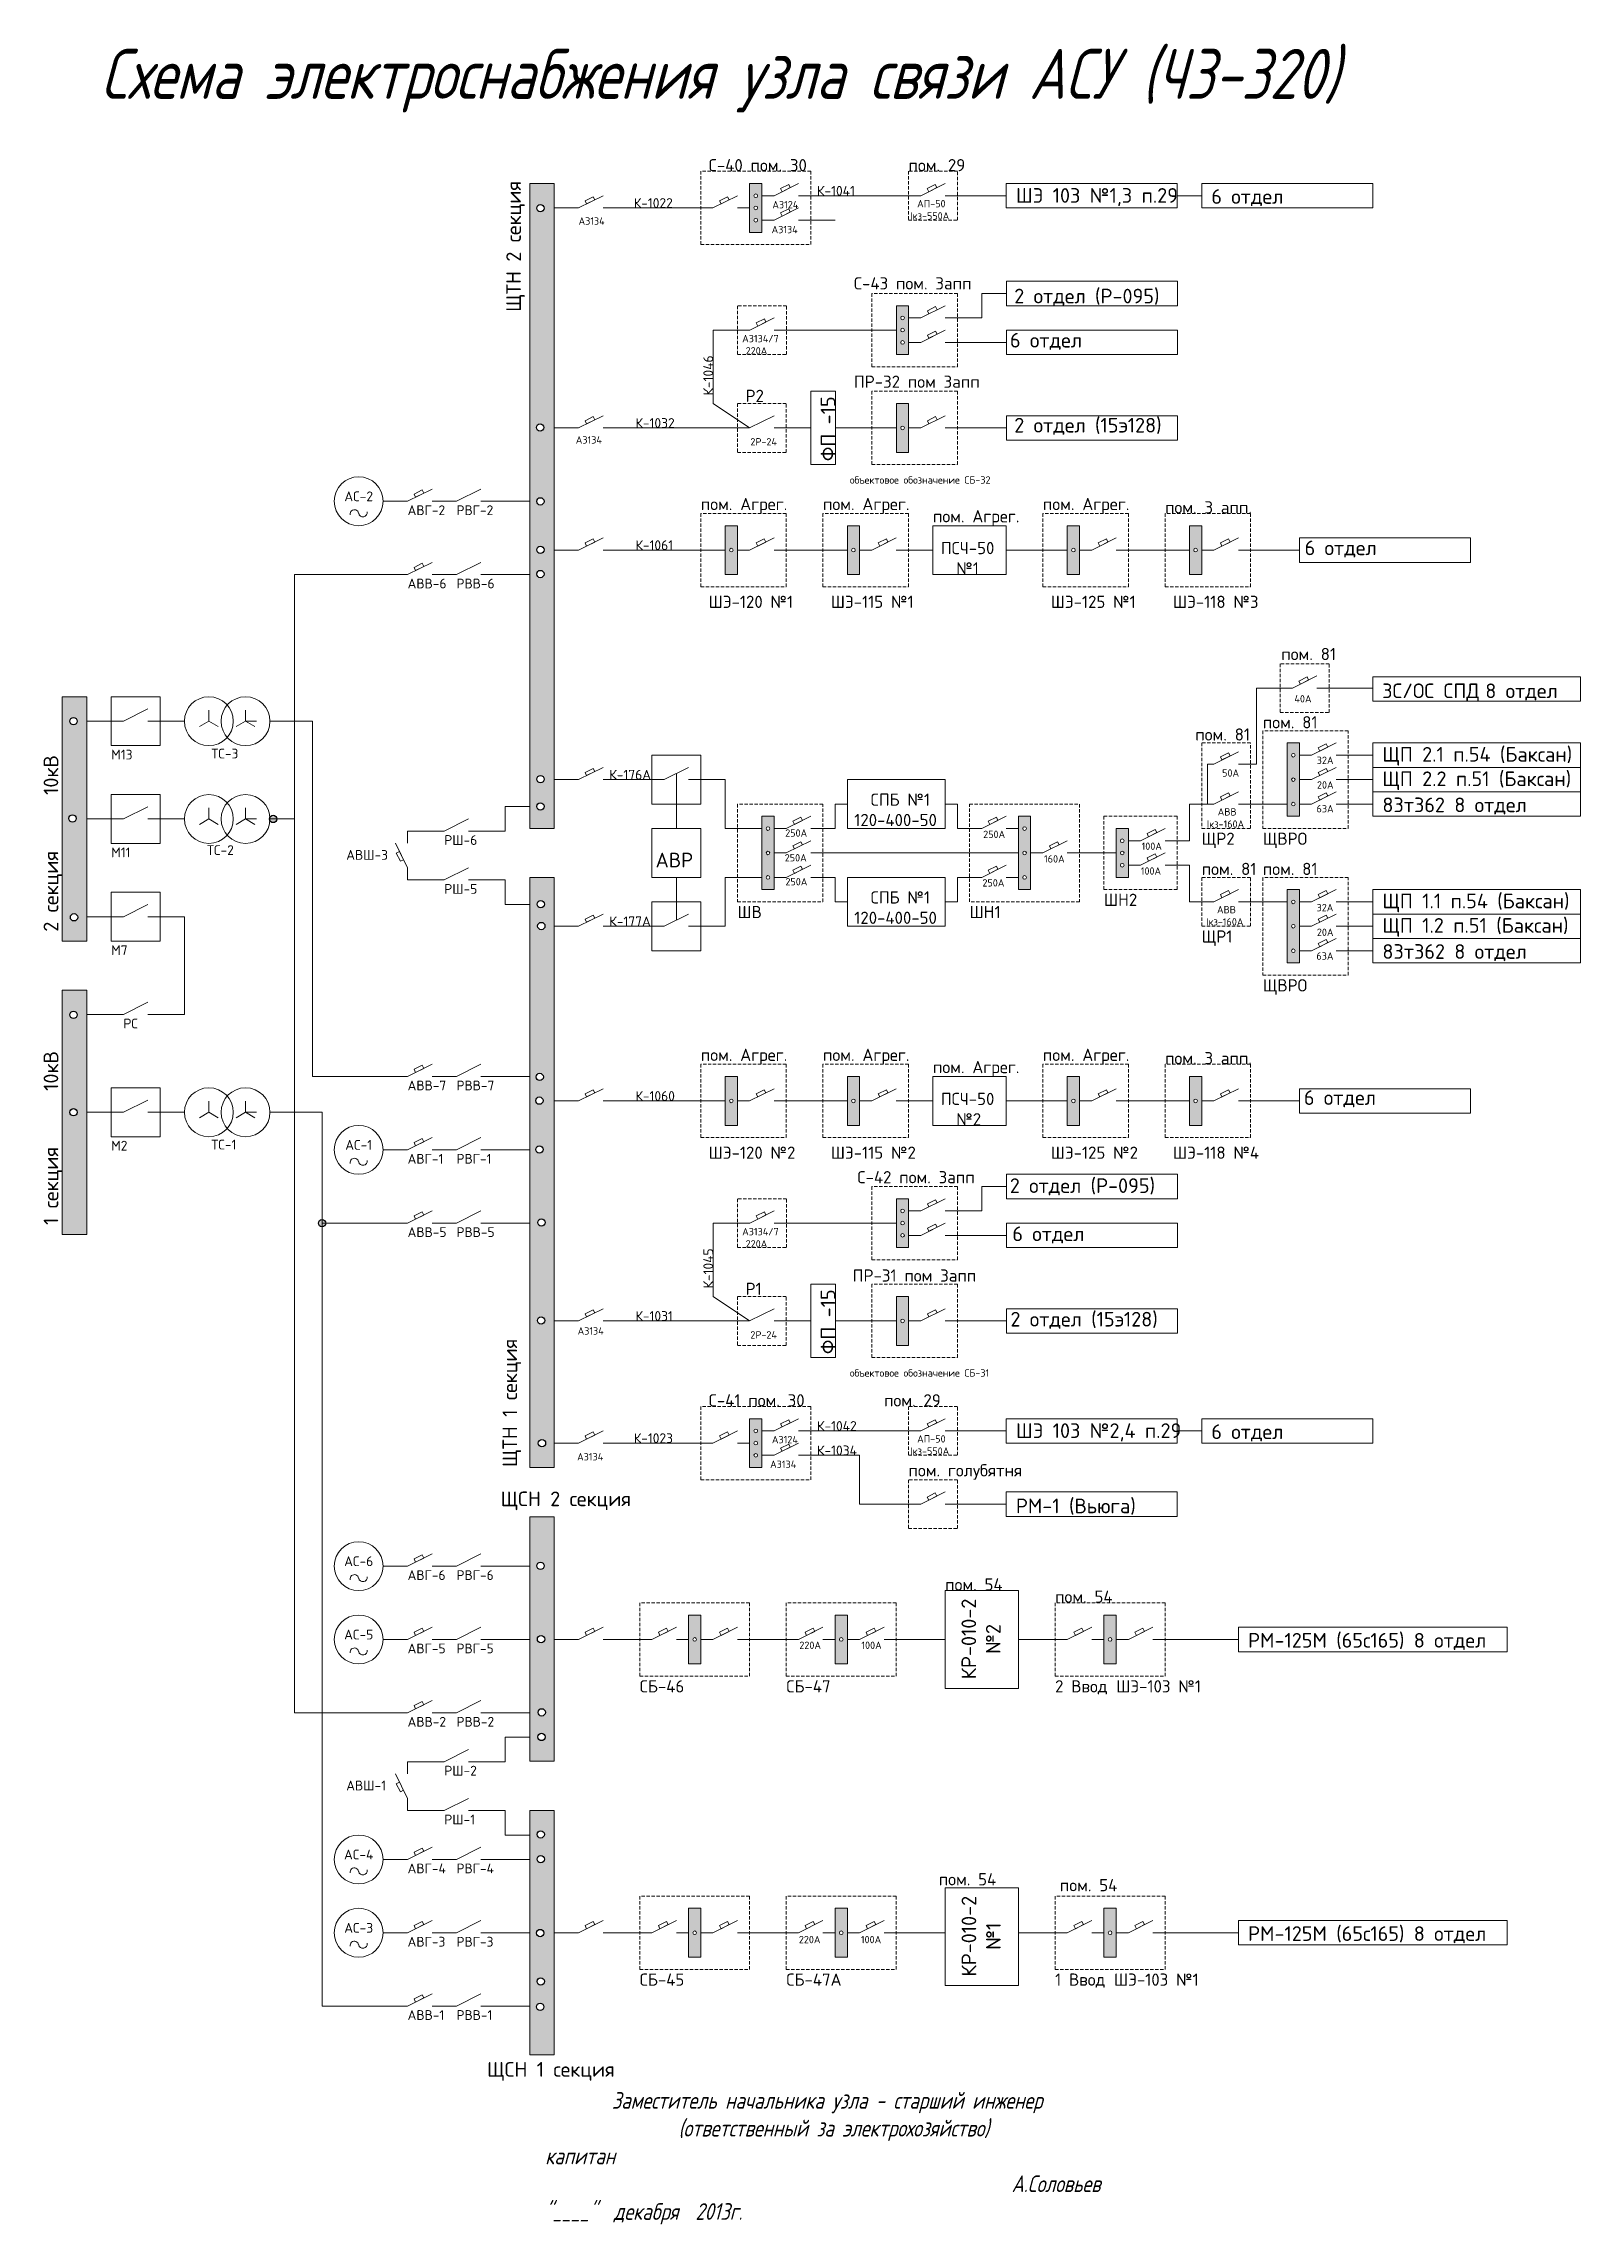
# Paper-space layout 'АСУ' of a CAD drawing. Extents: x 11 to 288, y 11 to 403.
import ezdxf

# ---------------------------------------------------------------- set-up
doc = ezdxf.new("R2010")
doc.units = 0
doc.header["$LTSCALE"] = 0.3
doc.linetypes.add('JIS_02_2.0', pattern=[3, 2, -1])
doc.layers.get('0').update_dxf_attribs({"linetype": 'CONTINUOUS', "lineweight": 15})
doc.layers.add('Text', color=242, linetype='CONTINUOUS', lineweight=15)
doc.styles.get("Standard").update_dxf_attribs({"font": 'isocpeur.ttf', "width": 0.8, "oblique": 15})
doc.styles.add('Аннотативный', font='arial.ttf')

psp = doc.layouts.new('АСУ')

# ---------------------------------------------------------------- texts
at = {"linetype": 'Continuous', "lineweight": -2, "insert": (133.17, 402.19), "char_height": 9, "attachment_point": 2}
psp.add_mtext_dynamic_manual_height_columns('Схема электроснабжения узла связи АСУ (ЧЗ-320)', width=287.6662, gutter_width=20, heights=[0], dxfattribs=at)
at = {"style": 'Аннотативный'}
for s, width, heights, insert, char_height, attachment_point in [('{\\fGulimChe|b0|i0|c204|p49;\\H1.25x; \\fISOCPEUR|b0|i0|c204|p34;С\\fISOCPEUR|b0|i0|c0|p34;-4\\fISOCPEUR|b0|i0|c204|p34;0 пом. 30\\fArial|b0|i0|c204|p34;\\H0.2x;  }', 52.2505, [0], (129.76, 380.15), 1.76, 7), ('{\\fISOCPEUR|b0|i0|c204|p34;\\H1.25x;пом. 29\\fArial|b0|i0|c204|p34;\\H0.2x;  }', 52.2505, [0], (167.16, 380.15), 1.76, 7), ('\\pt0;{\\fISOCPEUR|b0|i0|c204|p34; К-1041}  ', 52.2505, [0], (149.56, 375.75), 1.76, 7), ('{\\fGulimChe|b0|i0|c204|p49; \\fISOCPEUR|b0|i0|c204|p34;ШЭ \\fISOCPEUR|b0|i0|c0|p34;103 №\\fISOCPEUR|b0|i0|c204|p34;1\\fISOCPEUR|b0|i0|c0|p34;,\\fISOCPEUR|b0|i0|c204|p34;3 п.29}  ', 87.4015, [0], (184.79, 373.87), 2.64, 7), ('{\\fGulimChe|b0|i0|c204|p49; \\fISOCPEUR|b0|i0|c204|p34;6 отдел }  ', 87.4015, [0], (219.99, 373.87), 2.64, 7), ('\\pt0;{\\fISOCPEUR|b0|i0|c204|p34; К-1022}  ', 52.2505, [0], (116.56, 373.55), 1.76, 7), ('{\\fGulimChe|b0|i0|c204|p49;\\H1.25x; \\fISOCPEUR|b0|i0|c204|p34;\\H0.6x;А3124}', 19.5388, [0], (144.28, 373.47), 1.76, 8), ('{\\fGulimChe|b0|i0|c204|p49;\\H1.25x; \\fISOCPEUR|b0|i0|c204|p34;\\H0.6x;АП-50\\P \\fISOCPEUR|b0|i0|c0|p34;I\\fISOCPEUR|b0|i0|c204|p34;кз-550А}', 23.1329, [0], (170.57, 371.46), 1.76, 8), ('{\\fGulimChe|b0|i0|c204|p49;\\H1.25x; \\fISOCPEUR|b0|i0|c204|p34;\\H0.6x;А3134}', 19.5388, [0], (109.39, 370.53), 1.76, 8), ('{\\fGulimChe|b0|i0|c204|p49;\\H1.25x; \\fISOCPEUR|b0|i0|c204|p34;\\H0.6x;А3134}', 19.5388, [0], (144.15, 369), 1.76, 8), ('{\\fGulimChe|b0|i0|c204|p49;\\H1.25x; \\fISOCPEUR|b0|i0|c204|p34;С\\fISOCPEUR|b0|i0|c0|p34;-4\\fISOCPEUR|b0|i0|c204|p34;3 пом. 3апп\\fArial|b0|i0|c204|p34;\\H0.2x;  }', 52.2505, [0], (155.91, 358.88), 1.76, 7), ('{\\fGulimChe|b0|i0|c204|p49;\\H1.25x; \\fISOCPEUR|b0|i0|c204|p34;\\H1.2x;2 отдел (Р-095)\\fArial|b0|i0|c204|p34;  }', 87.4015, [0], (184.79, 355.95), 1.76, 7), ('{\\fGulimChe|b0|i0|c204|p49;\\H1.25x; \\fISOCPEUR|b0|i0|c204|p34;\\H0.6x;А3134/7\\P220А}', 19.5388, [0], (139.79, 347.17), 1.76, 8), ('{\\fGulimChe|b0|i0|c204|p49; \\fISOCPEUR|b0|i0|c204|p34;6 отдел }  ', 87.4015, [0], (183.73, 348), 2.64, 7), ('{\\fGulimChe|b0|i0|c204|p49;\\H1.25x; \\fISOCPEUR|b0|i0|c204|p34;ПР\\fISOCPEUR|b0|i0|c0|p34;-\\fISOCPEUR|b0|i0|c204|p34;32 пом 3апп}', 54.8942, [0], (155.91, 341.17), 1.76, 7), ('{\\fGulimChe|b0|i0|c204|p49;\\H1.25x; \\fISOCPEUR|b0|i0|c204|p34;Р2\\fArial|b0|i0|c204|p34;\\H0.2x;  }', 52.2505, [0], (136.39, 338.62), 1.76, 7), ('{\\fGulimChe|b0|i0|c204|p49;\\H1.25x; \\fISOCPEUR|b0|i0|c204|p34;\\H0.8x;К-1032}  ', 52.2505, [0], (116.56, 333.95), 1.76, 7), ('{\\fGulimChe|b0|i0|c204|p49;\\H1.25x; \\fISOCPEUR|b0|i0|c204|p34;\\H1.2x;2 отдел (15э128)\\fArial|b0|i0|c204|p34;  }', 87.4015, [0], (184.79, 332.7), 1.76, 7), ('{\\fGulimChe|b0|i0|c204|p49;\\H1.25x; \\fISOCPEUR|b0|i0|c204|p34;\\H0.6x;А3134}', 19.5388, [0], (108.89, 331.13), 1.76, 8), ('{\\fGulimChe|b0|i0|c204|p49;\\H1.25x; \\fISOCPEUR|b0|i0|c204|p34;\\H0.6x;2Р-24}', 19.5388, [0], (140.37, 330.79), 1.76, 8), ('{\\fISOCPEUR|b0|i0|c204|p34;\\H0.25x;\\P\\H4x;АС-2}', 19.5831, [0], (68.16, 320.75), 1.76, 8), ('{\\fGulimChe|b0|i0|c204|p49;\\H1.25x; \\fISOCPEUR|b0|i0|c204|p34;\\H0.6x;объектовое обозначение СБ-32}', 65.8905, [0], (155.19, 323.92), 1.76, 7), ('{\\fISOCPEUR|b0|i0|c204|p34;\\H0.25x;\\P\\H4x;АВГ-2}', 19.5831, [0], (76.96, 320.75), 1.76, 1), ('{\\fISOCPEUR|b0|i0|c204|p34;\\H0.25x;\\P\\H4x;РВГ-2}', 19.5831, [0], (85.76, 320.75), 1.76, 1), ('{\\fISOCPEUR|b0|i0|c204|p34;\\H1.25x;пом. Агрег.\\fArial|b0|i0|c204|p34;\\H0.2x;  }', 52.2505, [0], (129.76, 318.55), 1.76, 7), ('{\\fISOCPEUR|b0|i0|c204|p34;\\H1.25x;пом. Агрег.\\fArial|b0|i0|c204|p34;\\H0.2x;  }', 52.2505, [0], (151.76, 318.55), 1.76, 7), ('{\\fISOCPEUR|b0|i0|c204|p34;\\H1.25x;пом. Агрег.\\fArial|b0|i0|c204|p34;\\H0.2x;  }', 52.2505, [0], (171.56, 316.35), 1.76, 7), ('{\\fISOCPEUR|b0|i0|c204|p34;\\H1.25x;пом. Агрег.\\fArial|b0|i0|c204|p34;\\H0.2x;  }', 52.2505, [0], (191.36, 318.55), 1.76, 7), ('{\\fISOCPEUR|b0|i0|c204|p34;\\H1.25x;пом. 3 апп.\\fArial|b0|i0|c204|p34;\\H0.2x;  }', 52.2505, [0], (213.36, 318.55), 1.76, 7), ('{\\fGulimChe|b0|i0|c204|p49;\\H1.25x; \\fISOCPEUR|b0|i0|c204|p34;\\H0.8x;К-1061}  ', 52.2505, [0], (116.56, 311.95), 1.76, 7), ('{\\fGulimChe|b0|i0|c204|p49;\\H1.25x; \\fISOCPEUR|b0|i0|c204|p34;ПСЧ\\fISOCPEUR|b0|i0|c0|p34;-50\\P\\fISOCPEUR|b0|i0|c204|p34;   №1\\H1.0667x; }', 52.2505, [0], (171.56, 307.55), 1.76, 7), ('{\\fGulimChe|b0|i0|c204|p49; \\fISOCPEUR|b0|i0|c204|p34;6 отдел }  ', 87.4015, [0], (236.79, 310.62), 2.64, 7), ('{\\fISOCPEUR|b0|i0|c204|p34;\\H0.25x;\\P\\H4x;АВВ-6}', 19.5831, [0], (76.96, 307.55), 1.76, 1), ('{\\fISOCPEUR|b0|i0|c204|p34;\\H0.25x;\\P\\H4x;РВВ-6}', 19.5831, [0], (85.76, 307.55), 1.76, 1), ('{\\fGulimChe|b0|i0|c204|p49;\\H1.25x; \\fISOCPEUR|b0|i0|c204|p34;ШЭ-120 №1}', 52.2505, [0], (129.76, 301.54), 1.76, 7), ('{\\fGulimChe|b0|i0|c204|p49;\\H1.25x; \\fISOCPEUR|b0|i0|c204|p34;ШЭ-115 №1}', 52.2505, [0], (151.76, 301.54), 1.76, 7), ('{\\fGulimChe|b0|i0|c204|p49;\\H1.25x; \\fISOCPEUR|b0|i0|c204|p34;ШЭ-125 №1}', 52.2505, [0], (191.36, 301.54), 1.76, 7), ('{\\fGulimChe|b0|i0|c204|p49;\\H1.25x; \\fISOCPEUR|b0|i0|c204|p34;ШЭ-118 №3}', 52.2505, [0], (213.36, 301.54), 1.76, 7), ('{\\fISOCPEUR|b0|i0|c204|p34;\\H1.25x;пом. 81\\fArial|b0|i0|c204|p34;\\H0.2x; }', 52.2505, [0], (234.29, 292.15), 1.76, 7), ('{\\fGulimChe|b0|i0|c204|p49; \\fISOCPEUR|b0|i0|c204|p34;ЗС/ОС СПД} {\\fISOCPEUR|b0|i0|c204|p34;8 отдел}   ', 109.9319, [0], (250.76, 284.76), 2.64, 7), ('{\\fISOCPEUR|b0|i0|c204|p34;\\H0.75x; 40А}', 23.1329, [0], (237.78, 284.53), 1.76, 8), ('{\\fISOCPEUR|b0|i0|c204|p34;\\H1.25x;пом. 81\\fArial|b0|i0|c204|p34;\\H0.2x; }', 52.2505, [0], (218.8, 277.66), 1.76, 7), ('{\\fISOCPEUR|b0|i0|c204|p34;\\H1.25x;пом. 81\\fArial|b0|i0|c204|p34;\\H0.2x; }', 52.2505, [0], (230.96, 279.86), 1.76, 7), ('{\\fISOCPEUR|b0|i0|c204|p34;\\H0.25x;\\P\\H4x;М13}', 19.5831, [0], (23.58, 276.75), 1.76, 1), ('{\\fISOCPEUR|b0|i0|c204|p34;\\H0.25x;\\P\\H4x;ТС-3}', 19.5831, [0], (41.63, 276.94), 1.76, 1), ('{\\fGulimChe|b0|i0|c204|p49; \\fISOCPEUR|b0|i0|c204|p34;ЩП 2.1 п.54 (Баксан)}  ', 109.9319, [0], (250.79, 273.15), 2.64, 7), ('\\pt0;{\\fISOCPEUR|b0|i0|c204|p34; К-176А}  ', 52.2505, [0], (112.16, 270.63), 1.76, 7), ('{\\fISOCPEUR|b0|i0|c204|p34;\\H0.75x; 50А}', 23.1329, [0], (224.75, 271.17), 1.76, 8), ('{\\fISOCPEUR|b0|i0|c204|p34;\\H0.75x;32А}', 15.0234, [0], (242.19, 273.45), 1.76, 8), ('{\\fGulimChe|b0|i0|c204|p49; \\fISOCPEUR|b0|i0|c204|p34;ЩП 2.2 п.51 (Баксан)}  ', 109.9319, [0], (250.79, 268.75), 2.64, 7), ('{\\fGulimChe|b0|i0|c204|p49; \\fISOCPEUR|b0|i0|c204|p34;\\H0.83333x;СПБ №1\\P120-400-50\\fArial|b0|i0|c204|p34;  }', 39.4617, [0], (164.84, 262.26), 2.64, 8), ('{\\fISOCPEUR|b0|i0|c204|p34;\\H0.75x;20А}', 15.0234, [0], (242.22, 269.01), 1.76, 8), ('{\\fGulimChe|b0|i0|c204|p49; \\fISOCPEUR|b0|i0|c204|p34;83т362 8 отдел}  ', 109.9319, [0], (250.79, 264.35), 2.64, 7), ('{\\fGulimChe|b0|i0|c204|p49;\\H1.25x; \\fISOCPEUR|b0|i0|c204|p34;\\H0.6x;АВВ\\P \\fISOCPEUR|b0|i0|c0|p34;I\\fISOCPEUR|b0|i0|c204|p34;кз-160А}', 23.1329, [0], (223.83, 261.97), 1.76, 8), ('{\\fISOCPEUR|b0|i0|c204|p34;\\H0.75x;63А}', 15.0234, [0], (242.18, 264.73), 1.76, 8), ('{\\fISOCPEUR|b0|i0|c204|p34;\\H0.25x;\\P\\H4x;РШ-6}', 19.5831, [0], (83.56, 261.37), 1.76, 1), ('{\\fISOCPEUR|b0|i0|c204|p34;\\H0.75x;250А}', 15.0234, [0], (146.94, 260.36), 1.76, 8), ('{\\fISOCPEUR|b0|i0|c204|p34;\\H0.75x;250А}', 15.0234, [0], (182.59, 260.12), 1.76, 8), ('{\\fISOCPEUR|b0|i0|c204|p34;\\H0.75x;100А}', 15.0234, [0], (210.97, 257.99), 1.76, 8), ('{\\fISOCPEUR|b0|i0|c204|p34;\\H0.25x;\\P\\H5x;ЩР2}', 19.3987, [0], (219.96, 261.83), 1.76, 1), ('{\\fISOCPEUR|b0|i0|c204|p34;\\H0.25x;\\P\\H5x;ЩВРО}', 24.7773, [0], (230.96, 261.83), 1.76, 1), ('{\\fISOCPEUR|b0|i0|c204|p34;\\H0.25x;\\P\\H4x;М11}', 19.5831, [0], (23.58, 259.15), 1.76, 1), ('{\\fISOCPEUR|b0|i0|c204|p34;\\H0.25x;\\P\\H4x;ТС-2}', 19.5831, [0], (40.85, 259.56), 1.76, 1), ('{\\fISOCPEUR|b0|i0|c204|p34;\\H0.25x;\\P\\H4x;АВШ-3}', 19.5831, [0], (65.91, 258.69), 1.76, 1), ('{\\fISOCPEUR|b0|i0|c204|p34;АВР}', 30, [20], (125, 254.83), 2.64, 8), ('{\\fISOCPEUR|b0|i0|c204|p34;\\H0.75x;250А}', 15.0234, [0], (146.86, 255.9), 1.76, 8), ('{\\fISOCPEUR|b0|i0|c204|p34;\\H0.75x;160А}', 15.0234, [0], (193.43, 255.7), 1.76, 8), ('{\\fISOCPEUR|b0|i0|c204|p34;\\H1.25x;пом. 81\\fArial|b0|i0|c204|p34;\\H0.2x; }', 52.2505, [0], (219.96, 253.46), 1.76, 7), ('{\\fISOCPEUR|b0|i0|c204|p34;\\H1.25x;пом. 81\\fArial|b0|i0|c204|p34;\\H0.2x; }', 52.2505, [0], (230.96, 253.46), 1.76, 7), ('{\\fISOCPEUR|b0|i0|c204|p34;\\H0.25x;\\P\\H4x;РШ-5}', 19.5831, [0], (83.56, 252.57), 1.76, 1), ('{\\fISOCPEUR|b0|i0|c204|p34;\\H0.75x;250А}', 15.0234, [0], (146.98, 251.59), 1.76, 8), ('{\\fISOCPEUR|b0|i0|c204|p34;\\H0.75x;250А}', 15.0234, [0], (182.46, 251.39), 1.76, 8), ('{\\fISOCPEUR|b0|i0|c204|p34;\\H0.75x;100А}', 15.0234, [0], (210.82, 253.52), 1.76, 8), ('{\\fISOCPEUR|b0|i0|c204|p34;\\H0.25x;\\P\\H5x;ШВ}', 62.7567, [0], (136.36, 248.63), 1.76, 1), ('{\\fGulimChe|b0|i0|c204|p49; \\fISOCPEUR|b0|i0|c204|p34;\\H0.83333x;СПБ №1\\P120-400-50\\fArial|b0|i0|c204|p34;  }', 39.4617, [0], (164.84, 244.66), 2.64, 8), ('{\\fISOCPEUR|b0|i0|c204|p34;\\H0.25x;\\P\\H5x;ШН1}', 62.7567, [0], (178.16, 248.63), 1.76, 1), ('{\\fISOCPEUR|b0|i0|c204|p34;\\H0.25x;\\P\\H5x;ШН2}', 19.3987, [0], (202.36, 250.83), 1.76, 1), ('{\\fGulimChe|b0|i0|c204|p49;\\H1.25x; \\fISOCPEUR|b0|i0|c204|p34;\\H0.6x;АВВ\\P \\fISOCPEUR|b0|i0|c0|p34;I\\fISOCPEUR|b0|i0|c204|p34;кз-160А}', 23.1329, [0], (223.7, 244.37), 1.76, 8), ('{\\fISOCPEUR|b0|i0|c204|p34;\\H0.75x;32А}', 15.0234, [0], (242.16, 246.93), 1.76, 8), ('{\\fGulimChe|b0|i0|c204|p49; \\fISOCPEUR|b0|i0|c204|p34;ЩП 1.1 п.54 (Баксан)}  ', 109.9319, [0], (250.79, 246.75), 2.64, 7), ('\\pt0;{\\fISOCPEUR|b0|i0|c204|p34; К-177А}  ', 52.2505, [0], (112.16, 244.23), 1.76, 7), ('{\\fISOCPEUR|b0|i0|c204|p34;\\H0.25x;\\P\\H5x;ЩР1}', 19.3987, [0], (219.96, 244.23), 1.76, 1), ('{\\fISOCPEUR|b0|i0|c204|p34;\\H0.75x;20А}', 15.0234, [0], (242.2, 242.49), 1.76, 8), ('{\\fGulimChe|b0|i0|c204|p49; \\fISOCPEUR|b0|i0|c204|p34;ЩП 1.2 п.51 (Баксан)}  ', 109.9319, [0], (250.79, 242.35), 2.64, 7), ('{\\fISOCPEUR|b0|i0|c204|p34;\\H0.25x;\\P\\H4x;М7}', 19.5831, [0], (23.58, 241.55), 1.76, 1), ('{\\fISOCPEUR|b0|i0|c204|p34;\\H0.75x;63А}', 15.0234, [0], (242.16, 238.21), 1.76, 8), ('{\\fGulimChe|b0|i0|c204|p49; \\fISOCPEUR|b0|i0|c204|p34;83т362 8 отдел}  ', 109.9319, [0], (250.79, 237.95), 2.64, 7), ('{\\fISOCPEUR|b0|i0|c204|p34;\\H0.25x;\\P\\H5x;ЩВРО}', 19.3987, [0], (230.96, 235.43), 1.76, 1), ('{\\fISOCPEUR|b0|i0|c204|p34;\\H0.25x;\\P\\H4x;РС}', 19.5831, [0], (25.78, 228.35), 1.76, 1), ('{\\fISOCPEUR|b0|i0|c204|p34;\\H1.25x;пом. Агрег.\\fArial|b0|i0|c204|p34;\\H0.2x;  }', 52.2505, [0], (129.76, 219.39), 1.76, 7), ('{\\fISOCPEUR|b0|i0|c204|p34;\\H1.25x;пом. Агрег.\\fArial|b0|i0|c204|p34;\\H0.2x;  }', 52.2505, [0], (151.76, 219.39), 1.76, 7), ('{\\fISOCPEUR|b0|i0|c204|p34;\\H1.25x;пом. Агрег.\\fArial|b0|i0|c204|p34;\\H0.2x;  }', 52.2505, [0], (171.56, 217.19), 1.76, 7), ('{\\fISOCPEUR|b0|i0|c204|p34;\\H1.25x;пом. Агрег.\\fArial|b0|i0|c204|p34;\\H0.2x;  }', 52.2505, [0], (191.36, 219.39), 1.76, 7), ('{\\fISOCPEUR|b0|i0|c204|p34;\\H1.25x;пом. 3 апп.\\fArial|b0|i0|c204|p34;\\H0.2x;  }', 52.2505, [0], (213.36, 219.39), 1.76, 7), ('{\\fISOCPEUR|b0|i0|c204|p34;\\H0.25x;\\P\\H4x;АВВ-7}', 19.5831, [0], (76.96, 217.19), 1.76, 1), ('{\\fISOCPEUR|b0|i0|c204|p34;\\H0.25x;\\P\\H4x;РВВ-7}', 19.5831, [0], (85.76, 217.19), 1.76, 1), ('{\\fGulimChe|b0|i0|c204|p49;\\H1.25x; \\fISOCPEUR|b0|i0|c204|p34;\\H0.8x;К-1060}  ', 52.2505, [0], (116.56, 212.79), 1.76, 7), ('{\\fGulimChe|b0|i0|c204|p49;\\H1.25x; \\fISOCPEUR|b0|i0|c204|p34;ПСЧ\\fISOCPEUR|b0|i0|c0|p34;-50\\P\\fISOCPEUR|b0|i0|c204|p34;   №2\\H1.0667x; }', 52.2505, [0], (171.56, 208.39), 1.76, 7), ('{\\fGulimChe|b0|i0|c204|p49; \\fISOCPEUR|b0|i0|c204|p34;6 отдел }  ', 87.4015, [0], (236.66, 211.65), 2.64, 7), ('{\\fISOCPEUR|b0|i0|c204|p34;\\H0.25x;\\P\\H4x;М2}', 19.5831, [0], (23.58, 206.35), 1.76, 1), ('{\\fISOCPEUR|b0|i0|c204|p34;\\H0.25x;\\P\\H4x;ТС-1}', 19.5831, [0], (41.63, 206.54), 1.76, 1), ('{\\fISOCPEUR|b0|i0|c204|p34;\\H0.25x;\\P\\H4x;АС-1}', 19.5831, [0], (68.16, 203.99), 1.76, 8), ('{\\fGulimChe|b0|i0|c204|p49;\\H1.25x; \\fISOCPEUR|b0|i0|c204|p34;ШЭ-120 №2}', 52.2505, [0], (129.76, 202.37), 1.76, 7), ('{\\fGulimChe|b0|i0|c204|p49;\\H1.25x; \\fISOCPEUR|b0|i0|c204|p34;ШЭ-115 №2}', 52.2505, [0], (151.76, 202.37), 1.76, 7), ('{\\fGulimChe|b0|i0|c204|p49;\\H1.25x; \\fISOCPEUR|b0|i0|c204|p34;ШЭ-125 №2}', 52.2505, [0], (191.36, 202.37), 1.76, 7), ('{\\fGulimChe|b0|i0|c204|p49;\\H1.25x; \\fISOCPEUR|b0|i0|c204|p34;ШЭ-118 №4}', 52.2505, [0], (213.36, 202.37), 1.76, 7), ('{\\fISOCPEUR|b0|i0|c204|p34;\\H0.25x;\\P\\H4x;АВГ-1}', 19.5831, [0], (76.96, 203.99), 1.76, 1), ('{\\fISOCPEUR|b0|i0|c204|p34;\\H0.25x;\\P\\H4x;РВГ-1}', 19.5831, [0], (85.76, 203.99), 1.76, 1), ('{\\fGulimChe|b0|i0|c204|p49;\\H1.25x; \\fISOCPEUR|b0|i0|c204|p34;С\\fISOCPEUR|b0|i0|c0|p34;-4\\fISOCPEUR|b0|i0|c204|p34;2 пом. 3апп\\fArial|b0|i0|c204|p34;\\H0.2x;  }', 52.2505, [0], (156.54, 197.96), 1.76, 7), ('{\\fGulimChe|b0|i0|c204|p49;\\H1.25x; \\fISOCPEUR|b0|i0|c204|p34;\\H1.2x;2 отдел (Р-095)\\fArial|b0|i0|c204|p34;  }', 87.4015, [0], (183.99, 195.8), 1.76, 7), ('{\\fISOCPEUR|b0|i0|c204|p34;\\H0.25x;\\P\\H4x;АВВ-5}', 19.5831, [0], (76.96, 190.79), 1.76, 1), ('{\\fISOCPEUR|b0|i0|c204|p34;\\H0.25x;\\P\\H4x;РВВ-5}', 19.5831, [0], (85.76, 190.79), 1.76, 1), ('{\\fGulimChe|b0|i0|c204|p49;\\H1.25x; \\fISOCPEUR|b0|i0|c204|p34;\\H0.6x;А3134/7\\P220А}', 19.5388, [0], (139.79, 186.4), 1.76, 8), ('{\\fGulimChe|b0|i0|c204|p49; \\fISOCPEUR|b0|i0|c204|p34;6 отдел }  ', 87.4015, [0], (184.16, 187.13), 2.64, 7), ('{\\fGulimChe|b0|i0|c204|p49;\\H1.25x; \\fISOCPEUR|b0|i0|c204|p34;ПР\\fISOCPEUR|b0|i0|c0|p34;-\\fISOCPEUR|b0|i0|c204|p34;31 пом 3апп}', 54.8942, [0], (155.69, 180.26), 1.76, 7), ('{\\fGulimChe|b0|i0|c204|p49;\\H1.25x; \\fISOCPEUR|b0|i0|c204|p34;Р1\\fArial|b0|i0|c204|p34;\\H0.2x;  }', 52.2505, [0], (136.39, 177.86), 1.76, 7), ('{\\fGulimChe|b0|i0|c204|p49;\\H1.25x; \\fISOCPEUR|b0|i0|c204|p34;\\H0.8x;К-1031}  ', 52.2505, [0], (116.56, 173.19), 1.76, 7), ('{\\fGulimChe|b0|i0|c204|p49;\\H1.25x; \\fISOCPEUR|b0|i0|c204|p34;\\H1.2x;2 отдел (15э128)\\fArial|b0|i0|c204|p34;  }', 87.4015, [0], (184.1, 171.76), 1.76, 7), ('{\\fGulimChe|b0|i0|c204|p49;\\H1.25x; \\fISOCPEUR|b0|i0|c204|p34;\\H0.6x;А3134}', 19.5388, [0], (109.22, 170.72), 1.76, 8), ('{\\fGulimChe|b0|i0|c204|p49;\\H1.25x; \\fISOCPEUR|b0|i0|c204|p34;\\H0.6x;2Р-24}', 19.5388, [0], (140.37, 170.02), 1.76, 8), ('{\\fGulimChe|b0|i0|c204|p49;\\H1.25x; \\fISOCPEUR|b0|i0|c204|p34;\\H0.6x;объектовое обозначение СБ-31}', 65.8905, [0], (155.19, 163.16), 1.76, 7), ('{\\fGulimChe|b0|i0|c204|p49;\\H1.25x; \\fISOCPEUR|b0|i0|c204|p34;С\\fISOCPEUR|b0|i0|c0|p34;-4\\fISOCPEUR|b0|i0|c204|p34;1 пом. 30\\fArial|b0|i0|c204|p34;\\H0.2x;  }', 52.2505, [0], (129.76, 157.79), 1.76, 7), ('{\\fISOCPEUR|b0|i0|c204|p34;\\H1.25x;пом. 29\\fArial|b0|i0|c204|p34;\\H0.2x;  }', 52.2505, [0], (162.76, 157.79), 1.76, 7), ('\\pt0;{\\fISOCPEUR|b0|i0|c204|p34; К-1042}  ', 52.2505, [0], (149.56, 153.39), 1.76, 7), ('{\\fGulimChe|b0|i0|c204|p49; \\fISOCPEUR|b0|i0|c204|p34;ШЭ \\fISOCPEUR|b0|i0|c0|p34;103 №2,4\\fISOCPEUR|b0|i0|c204|p34; п.29}  ', 87.4015, [0], (184.79, 151.5), 2.64, 7), ('{\\fGulimChe|b0|i0|c204|p49; \\fISOCPEUR|b0|i0|c204|p34;6 отдел }  ', 87.4015, [0], (219.99, 151.5), 2.64, 7), ('{\\fGulimChe|b0|i0|c204|p49;\\H1.25x; \\fISOCPEUR|b0|i0|c204|p34;\\H0.6x;А3134}', 19.5388, [0], (109.13, 148.07), 1.76, 8), ('\\pt0;{\\fISOCPEUR|b0|i0|c204|p34; К-1023}  ', 52.2505, [0], (116.56, 151.19), 1.76, 7), ('{\\fGulimChe|b0|i0|c204|p49;\\H1.25x; \\fISOCPEUR|b0|i0|c204|p34;\\H0.6x;А3124}', 19.5388, [0], (144.19, 151.16), 1.76, 8), ('\\pt0;{\\fISOCPEUR|b0|i0|c204|p34; К-1034}  ', 52.2505, [0], (149.56, 148.99), 1.76, 7), ('{\\fGulimChe|b0|i0|c204|p49;\\H1.25x; \\fISOCPEUR|b0|i0|c204|p34;\\H0.6x;АП-50\\P \\fISOCPEUR|b0|i0|c0|p34;I\\fISOCPEUR|b0|i0|c204|p34;кз-550А}', 23.1329, [0], (170.57, 149.09), 1.76, 8), ('{\\fGulimChe|b0|i0|c204|p49;\\H1.25x; \\fISOCPEUR|b0|i0|c204|p34;\\H0.6x;А3134}', 19.5388, [0], (143.88, 146.72), 1.76, 8), ('{\\fISOCPEUR|b0|i0|c204|p34;\\H1.25x;пом. голубятня}', 52.2505, [0], (167.16, 144.59), 1.76, 7), ('{\\fISOCPEUR|b0|i0|c204|p34;\\H0.25x;\\P\\H6x;ЩСН 2 секция}', 62.7567, [0], (93.71, 143.21), 1.76, 1), ('{\\fGulimChe|b0|i0|c204|p49; \\fISOCPEUR|b0|i0|c204|p34;РМ-1 (Вьюга)}  ', 87.4015, [0], (184.79, 138.3), 2.64, 7), ('{\\fISOCPEUR|b0|i0|c204|p34;\\H0.25x;\\P\\H4x;АС-6}', 19.5831, [0], (68.16, 129.04), 1.76, 8), ('{\\fISOCPEUR|b0|i0|c204|p34;\\H0.25x;\\P\\H4x;АВГ-6}', 19.5831, [0], (76.96, 129.04), 1.76, 1), ('{\\fISOCPEUR|b0|i0|c204|p34;\\H0.25x;\\P\\H4x;РВГ-6}', 19.5831, [0], (85.76, 129.04), 1.76, 1), ('{\\fISOCPEUR|b0|i0|c204|p34;\\H1.25x;пом. 54\\fArial|b0|i0|c204|p34;\\H0.2x; }', 52.2505, [0], (173.76, 124.64), 1.76, 7), ('{\\fISOCPEUR|b0|i0|c204|p34;\\H1.25x;пом. 54\\fArial|b0|i0|c204|p34;\\H0.2x; }', 52.2505, [0], (193.56, 122.44), 1.76, 7), ('{\\fISOCPEUR|b0|i0|c204|p34;\\H0.25x;\\P\\H4x;АС-5}', 19.5831, [0], (68.16, 115.84), 1.76, 8), ('{\\fISOCPEUR|b0|i0|c204|p34;\\H0.25x;\\P\\H4x;АВГ-5}', 19.5831, [0], (76.96, 115.84), 1.76, 1), ('{\\fISOCPEUR|b0|i0|c204|p34;\\H0.25x;\\P\\H4x;РВГ-5}', 19.5831, [0], (85.76, 115.84), 1.76, 1), ('{\\fISOCPEUR|b0|i0|c204|p34;\\H0.75x;220А}', 15.0234, [0], (149.46, 114.13), 1.76, 8), ('{\\fISOCPEUR|b0|i0|c204|p34;\\H0.75x;100А}', 15.0234, [0], (160.51, 114.13), 1.76, 8), ('{\\fGulimChe|b0|i0|c204|p49; \\fISOCPEUR|b0|i0|c204|p34;РМ-125М (65с165) 8 отдел}  ', 105.5774, [0], (226.59, 113.95), 2.64, 7), ('{\\fISOCPEUR|b0|i0|c204|p34;\\H0.25x;\\P\\H5x;СБ-46}', 62.7567, [0], (118.76, 109.24), 1.76, 1), ('{\\fISOCPEUR|b0|i0|c204|p34;\\H0.25x;\\P\\H5x;СБ-47 }', 62.7567, [0], (145.16, 109.24), 1.76, 1), ('{\\fISOCPEUR|b0|i0|c204|p34;\\H0.25x;\\P\\H5x;2 Ввод\\fArial|b0|i0|c204|p34;\\H0.2x; \\fISOCPEUR|b0|i0|c204|p34;\\H5x; ШЭ-103 №1 }', 62.7567, [0], (193.56, 109.24), 1.76, 1), ('{\\fISOCPEUR|b0|i0|c204|p34;\\H0.25x;\\P\\H4x;АВВ-2}', 19.5831, [0], (76.96, 102.64), 1.76, 1), ('{\\fISOCPEUR|b0|i0|c204|p34;\\H0.25x;\\P\\H4x;РВВ-2}', 19.5831, [0], (85.76, 102.64), 1.76, 1), ('{\\fISOCPEUR|b0|i0|c204|p34;\\H0.25x;\\P\\H4x;АВШ-1}', 19.5831, [0], (65.91, 91.16), 1.76, 1), ('{\\fISOCPEUR|b0|i0|c204|p34;\\H0.25x;\\P\\H4x;РШ-2}', 19.5831, [0], (83.56, 93.84), 1.76, 1), ('{\\fISOCPEUR|b0|i0|c204|p34;\\H0.25x;\\P\\H4x;РШ-1}', 19.5831, [0], (83.56, 85.04), 1.76, 1), ('{\\fISOCPEUR|b0|i0|c204|p34;\\H0.25x;\\P\\H4x;АС-4}', 19.5831, [0], (68.16, 76.24), 1.76, 8), ('{\\fISOCPEUR|b0|i0|c204|p34;\\H0.25x;\\P\\H4x;АВГ-4}', 19.5831, [0], (76.96, 76.24), 1.76, 1), ('{\\fISOCPEUR|b0|i0|c204|p34;\\H0.25x;\\P\\H4x;РВГ-4}', 19.5831, [0], (85.76, 76.24), 1.76, 1), ('{\\fISOCPEUR|b0|i0|c204|p34;\\H1.25x;пом. 54\\fArial|b0|i0|c204|p34;\\H0.2x; }', 52.2505, [0], (172.61, 71.57), 1.76, 7), ('{\\fISOCPEUR|b0|i0|c204|p34;\\H1.25x;пом. 54\\fArial|b0|i0|c204|p34;\\H0.2x; }', 52.2505, [0], (194.42, 70.51), 1.76, 7), ('{\\fISOCPEUR|b0|i0|c204|p34;\\H0.25x;\\P\\H4x;АС-3}', 19.5831, [0], (68.16, 63.04), 1.76, 8), ('{\\fGulimChe|b0|i0|c204|p49; \\fISOCPEUR|b0|i0|c204|p34;РМ-125М (65с165) 8 отдел}  ', 105.5774, [0], (226.59, 61.15), 2.64, 7), ('{\\fISOCPEUR|b0|i0|c204|p34;\\H0.25x;\\P\\H4x;АВГ-3}', 19.5831, [0], (76.96, 63.04), 1.76, 1), ('{\\fISOCPEUR|b0|i0|c204|p34;\\H0.25x;\\P\\H4x;РВГ-3}', 19.5831, [0], (85.76, 63.04), 1.76, 1), ('{\\fISOCPEUR|b0|i0|c204|p34;\\H0.75x;220А}', 15.0234, [0], (149.37, 61.15), 1.76, 8), ('{\\fISOCPEUR|b0|i0|c204|p34;\\H0.75x;100А}', 15.0234, [0], (160.42, 61.15), 1.76, 8), ('{\\fISOCPEUR|b0|i0|c204|p34;\\H0.25x;\\P\\H5x;СБ-45}', 62.7567, [0], (118.76, 56.44), 1.76, 1), ('{\\fISOCPEUR|b0|i0|c204|p34;\\H0.25x;\\P\\H5x;СБ-47А }', 62.7567, [0], (145.16, 56.44), 1.76, 1), ('{\\fISOCPEUR|b0|i0|c204|p34;\\H0.25x;\\P\\H5x;1 Ввод\\fArial|b0|i0|c204|p34;\\H0.2x; \\fISOCPEUR|b0|i0|c204|p34;\\H5x; ШЭ-103 №1 }', 62.7567, [0], (193.56, 56.44), 1.76, 1), ('{\\fISOCPEUR|b0|i0|c204|p34;\\H0.25x;\\P\\H4x;АВВ-1}', 19.5831, [0], (76.96, 49.84), 1.76, 1), ('{\\fISOCPEUR|b0|i0|c204|p34;\\H0.25x;\\P\\H4x;РВВ-1}', 19.5831, [0], (85.76, 49.84), 1.76, 1), ('{\\fISOCPEUR|b0|i0|c204|p34;\\H0.25x;\\P\\H6x;ЩСН 1 секция}', 62.7567, [0], (91.28, 40.5), 1.76, 1)]:
    psp.add_mtext_dynamic_manual_height_columns(s, width=width, gutter_width=20, heights=heights, dxfattribs=dict(at, insert=insert, char_height=char_height, attachment_point=attachment_point))
at = {"rotation": 90, "style": 'Аннотативный'}
for s, width, insert, char_height, attachment_point in [('{\\fISOCPEUR|b0|i0|c204|p34;\\H0.25x;\\P\\H6x;ЩТН 2 секция}', 62.7567, (94, 354.84), 1.76, 1), ('{\\fGulimChe|b0|i0|c204|p49;\\H1.25x; \\fISOCPEUR|b0|i0|c204|p34;\\H0.8x;К-1046}  ', 52.2505, (131.99, 338.35), 1.76, 7), ('{\\fISOCPEUR|b0|i0|c204|p34;\\H0.33333x; \\H3.0001x;ФП -15}', 52.2505, (153.99, 327.35), 2.64, 7), ('{\\fGulimChe|b0|i0|c204|p49; \\fISOCPEUR|b0|i0|c204|p34;2 секция      10кВ}', 87.4015, (14.78, 241.55), 2.64, 7), ('{\\fGulimChe|b0|i0|c204|p49; \\fISOCPEUR|b0|i0|c204|p34;1 секция      10кВ}', 87.4015, (14.78, 188.75), 2.64, 7), ('{\\fGulimChe|b0|i0|c204|p49;\\H1.25x; \\fISOCPEUR|b0|i0|c204|p34;\\H0.8x;К-1045}', 52.2505, (131.99, 177.59), 1.76, 7), ('{\\fISOCPEUR|b0|i0|c204|p34;\\H0.33333x; \\H3.0001x;ФП -15}', 52.2505, (153.99, 166.59), 2.64, 7), ('{\\fISOCPEUR|b0|i0|c204|p34;\\H0.25x;\\P\\H6x;ЩТН 1 секция}', 62.7567, (93.32, 146.88), 1.76, 1), ('{\\fISOCPEUR|b0|i0|c204|p34;КР-010-2\\P№2\\H1.8333x; }', 87.4015, (180.22, 115.93), 2.64, 5), ('{\\fISOCPEUR|b0|i0|c204|p34;КР-010-2\\P№1\\H1.8333x; }', 87.4015, (180.25, 62.42), 2.64, 5)]:
    psp.add_mtext_dynamic_manual_height_columns(s, width=width, gutter_width=20, heights=[0], dxfattribs=dict(at, insert=insert, char_height=char_height, attachment_point=attachment_point))
at = {"layer": 'Text', "insert": (101.74, 34.36), "char_height": 3, "attachment_point": 1}
psp.add_mtext_dynamic_manual_height_columns('{\\C7;^IЗаместитель начальника узла - старший инженер\\P^I^I(ответственный за электрохозяйство)\\Pкапитан \\P^I^I^I^I^I^I^IА.Соловьев\\P"____"  декабря  2013г.}', width=141.3223, gutter_width=25, heights=[0], dxfattribs=at)

# ---------------------------------------------------------------- hatches: boundary and pattern name
at = {"layer": 'Text'}
h = psp.add_hatch(color=7, dxfattribs=at)
h.paths.add_polyline_path([(98.96, 261.83), (103.36, 261.83), (103.36, 377.95), (98.96, 377.95)])
edge = h.paths.add_edge_path(flags=16)
edge.add_arc((100.88, 373.51), 0.66, 0, 360)
edge = h.paths.add_edge_path(flags=16)
edge.add_arc((100.82, 334.03), 0.66, 0, 360)
edge = h.paths.add_edge_path(flags=16)
edge.add_arc((100.88, 320.73), 0.66, 0, 360)
edge = h.paths.add_edge_path(flags=16)
edge.add_arc((100.88, 311.99), 0.66, 0, 360)
edge = h.paths.add_edge_path(flags=16)
edge.add_arc((100.88, 307.65), 0.66, 0, 360)
edge = h.paths.add_edge_path(flags=16)
edge.add_arc((100.91, 270.72), 0.66, 0, 360)
edge = h.paths.add_edge_path(flags=16)
edge.add_arc((100.88, 265.81), 0.66, 0, 360)
h = psp.add_hatch(color=7, dxfattribs=at)
edge = h.paths.add_edge_path(flags=16)
edge.add_arc((139.66, 371.35), 0.33, 0, 360)
edge = h.paths.add_edge_path(flags=16)
edge.add_arc((139.66, 373.55), 0.33, 0, 360)
edge = h.paths.add_edge_path(flags=16)
edge.add_arc((139.66, 375.75), 0.33, 0, 360)
h.paths.add_polyline_path([(138.56, 377.95), (140.76, 377.95), (140.76, 369.15), (138.56, 369.15)])
h = psp.add_hatch(color=7, dxfattribs=at)
edge = h.paths.add_edge_path(flags=16)
edge.add_arc((166.09, 349.35), 0.33, 0, 360)
edge = h.paths.add_edge_path(flags=16)
edge.add_arc((166.09, 351.55), 0.33, 0, 360)
edge = h.paths.add_edge_path(flags=16)
edge.add_arc((166.09, 353.75), 0.33, 0, 360)
h.paths.add_polyline_path([(164.99, 355.95), (167.19, 355.95), (167.19, 347.15), (164.99, 347.15)])
h = psp.add_hatch(color=7, dxfattribs=at)
edge = h.paths.add_edge_path(flags=16)
edge.add_arc((166.09, 333.95), 0.33, 0, 360)
h.paths.add_polyline_path([(164.99, 338.35), (167.19, 338.35), (167.19, 329.55), (164.99, 329.55)])
h = psp.add_hatch(color=7, dxfattribs=at)
edge = h.paths.add_edge_path(flags=16)
edge.add_arc((135.26, 311.95), 0.33, 0, 360)
h.paths.add_polyline_path([(134.16, 316.35), (136.36, 316.35), (136.36, 307.55), (134.16, 307.55)])
edge = h.paths.add_edge_path(flags=16)
edge.add_arc((157.26, 311.95), 0.33, 0, 360)
h.paths.add_polyline_path([(156.16, 316.35), (158.36, 316.35), (158.36, 307.55), (156.16, 307.55)])
edge = h.paths.add_edge_path(flags=16)
edge.add_arc((196.86, 311.95), 0.33, 0, 360)
h.paths.add_polyline_path([(195.76, 316.35), (197.96, 316.35), (197.96, 307.55), (195.76, 307.55)])
edge = h.paths.add_edge_path(flags=16)
edge.add_arc((218.86, 311.95), 0.33, 0, 360)
h.paths.add_polyline_path([(217.76, 316.35), (219.96, 316.35), (219.96, 307.55), (217.76, 307.55)])
h = psp.add_hatch(color=7, dxfattribs=at)
edge = h.paths.add_edge_path(flags=16)
edge.add_arc((16.81, 281.17), 0.66, 0, 360)
edge = h.paths.add_edge_path(flags=16)
edge.add_arc((16.62, 263.65), 0.66, 0, 360)
edge = h.paths.add_edge_path(flags=16)
edge.add_arc((16.9, 245.85), 0.66, 0, 360)
h.paths.add_polyline_path([(14.78, 241.55), (19.18, 241.55), (19.18, 285.55), (14.78, 285.55)])
edge = h.paths.add_edge_path(flags=16)
edge.add_arc((16.8, 228.29), 0.66, 0, 360)
edge = h.paths.add_edge_path(flags=16)
edge.add_arc((16.8, 210.75), 0.66, 0, 360)
h.paths.add_polyline_path([(14.78, 188.75), (19.18, 188.75), (19.18, 232.75), (14.78, 232.75)])
h = psp.add_hatch(color=7, dxfattribs=at)
h.paths.add_polyline_path([(140.76, 264.03), (142.96, 264.03), (142.96, 250.83), (140.76, 250.83)])
edge = h.paths.add_edge_path(flags=16)
edge.add_arc((141.86, 253.03), 0.33, 0, 360)
edge = h.paths.add_edge_path(flags=16)
edge.add_arc((141.86, 257.43), 0.33, 0, 360)
edge = h.paths.add_edge_path(flags=16)
edge.add_arc((141.86, 261.83), 0.33, 0, 360)
edge = h.paths.add_edge_path(flags=16)
edge.add_arc((188.06, 253.03), 0.33, 0, 360)
edge = h.paths.add_edge_path(flags=16)
edge.add_arc((188.06, 257.43), 0.33, 0, 360)
edge = h.paths.add_edge_path(flags=16)
edge.add_arc((188.06, 261.83), 0.33, 0, 360)
h.paths.add_polyline_path([(189.16, 264.03), (186.96, 264.03), (186.96, 250.83), (189.16, 250.83)])
edge = h.paths.add_edge_path(flags=16)
edge.add_arc((205.66, 255.23), 0.33, 0, 360)
edge = h.paths.add_edge_path(flags=16)
edge.add_arc((205.66, 257.43), 0.33, 0, 360)
edge = h.paths.add_edge_path(flags=16)
edge.add_arc((205.66, 259.63), 0.33, 0, 360)
h.paths.add_polyline_path([(204.56, 261.83), (206.76, 261.83), (206.76, 253.03), (204.56, 253.03)])
edge = h.paths.add_edge_path(flags=16)
edge.add_arc((236.46, 266.23), 0.33, 0, 360)
edge = h.paths.add_edge_path(flags=16)
edge.add_arc((236.46, 270.63), 0.33, 0, 360)
edge = h.paths.add_edge_path(flags=16)
edge.add_arc((236.46, 275.03), 0.33, 0, 360)
h.paths.add_polyline_path([(235.36, 277.23), (237.56, 277.23), (237.56, 264.03), (235.36, 264.03)])
edge = h.paths.add_edge_path(flags=16)
edge.add_arc((236.46, 239.83), 0.33, 0, 360)
edge = h.paths.add_edge_path(flags=16)
edge.add_arc((236.46, 244.23), 0.33, 0, 360)
edge = h.paths.add_edge_path(flags=16)
edge.add_arc((236.46, 248.63), 0.33, 0, 360)
h.paths.add_polyline_path([(235.36, 250.83), (237.56, 250.83), (237.56, 237.63), (235.36, 237.63)])
h = psp.add_hatch(color=7, dxfattribs=at)
edge = h.paths.add_edge_path()
edge.add_arc((52.76, 263.55), 0.66, 0, 360)
edge = h.paths.add_edge_path()
edge.add_arc((61.56, 190.79), 0.66, 0, 360)
h = psp.add_hatch(color=7, dxfattribs=at)
edge = h.paths.add_edge_path(flags=16)
edge.add_arc((100.76, 217.11), 0.66, 0, 360)
edge = h.paths.add_edge_path(flags=16)
edge.add_arc((100.7, 212.84), 0.66, 0, 360)
edge = h.paths.add_edge_path(flags=16)
edge.add_arc((100.7, 204.04), 0.66, 0, 360)
edge = h.paths.add_edge_path(flags=16)
edge.add_arc((101.06, 190.91), 0.66, 0, 360)
edge = h.paths.add_edge_path(flags=16)
edge.add_arc((101, 173.26), 0.66, 0, 360)
edge = h.paths.add_edge_path(flags=16)
edge.add_arc((101.16, 151.19), 0.66, 0, 360)
h.paths.add_polyline_path([(98.96, 146.79), (103.36, 146.79), (103.36, 253.03), (98.96, 253.03)])
edge = h.paths.add_edge_path(flags=16)
edge.add_arc((101.04, 244.28), 0.66, 0, 360)
edge = h.paths.add_edge_path(flags=16)
edge.add_arc((100.94, 248.21), 0.66, 0, 360)
h = psp.add_hatch(color=7, dxfattribs=at)
edge = h.paths.add_edge_path(flags=16)
edge.add_arc((135.26, 212.79), 0.33, 0, 360)
h.paths.add_polyline_path([(134.16, 217.19), (136.36, 217.19), (136.36, 208.39), (134.16, 208.39)])
edge = h.paths.add_edge_path(flags=16)
edge.add_arc((157.26, 212.79), 0.33, 0, 360)
h.paths.add_polyline_path([(156.16, 217.19), (158.36, 217.19), (158.36, 208.39), (156.16, 208.39)])
edge = h.paths.add_edge_path(flags=16)
edge.add_arc((196.86, 212.79), 0.33, 0, 360)
h.paths.add_polyline_path([(195.76, 217.19), (197.96, 217.19), (197.96, 208.39), (195.76, 208.39)])
edge = h.paths.add_edge_path(flags=16)
edge.add_arc((218.86, 212.79), 0.33, 0, 360)
h.paths.add_polyline_path([(217.76, 217.19), (219.96, 217.19), (219.96, 208.39), (217.76, 208.39)])
edge = h.paths.add_edge_path(flags=16)
edge.add_arc((166.09, 188.59), 0.33, 0, 360)
edge = h.paths.add_edge_path(flags=16)
edge.add_arc((166.09, 190.79), 0.33, 0, 360)
edge = h.paths.add_edge_path(flags=16)
edge.add_arc((166.09, 192.99), 0.33, 0, 360)
h.paths.add_polyline_path([(164.99, 195.19), (167.19, 195.19), (167.19, 186.39), (164.99, 186.39)])
edge = h.paths.add_edge_path(flags=16)
edge.add_arc((166.09, 173.19), 0.33, 0, 360)
h.paths.add_polyline_path([(164.99, 177.59), (167.19, 177.59), (167.19, 168.79), (164.99, 168.79)])
edge = h.paths.add_edge_path(flags=16)
edge.add_arc((139.66, 148.99), 0.33, 0, 360)
edge = h.paths.add_edge_path(flags=16)
edge.add_arc((139.66, 151.19), 0.33, 0, 360)
edge = h.paths.add_edge_path(flags=16)
edge.add_arc((139.66, 153.39), 0.33, 0, 360)
h.paths.add_polyline_path([(138.56, 155.59), (140.76, 155.59), (140.76, 146.79), (138.56, 146.79)])
h = psp.add_hatch(color=7, dxfattribs=at)
edge = h.paths.add_edge_path(flags=16)
edge.add_arc((101.08, 98.29), 0.66, 0, 360)
edge = h.paths.add_edge_path(flags=16)
edge.add_arc((101.12, 102.72), 0.66, 0, 360)
edge = h.paths.add_edge_path(flags=16)
edge.add_arc((100.99, 115.9), 0.66, 0, 360)
edge = h.paths.add_edge_path(flags=16)
edge.add_arc((100.91, 129.1), 0.66, 0, 360)
h.paths.add_polyline_path([(98.96, 93.91), (103.36, 93.91), (103.36, 137.91), (98.96, 137.91)])
edge = h.paths.add_edge_path(flags=16)
edge.add_arc((100.83, 49.7), 0.66, 0, 360)
edge = h.paths.add_edge_path(flags=16)
edge.add_arc((100.94, 54.28), 0.66, 0, 360)
edge = h.paths.add_edge_path(flags=16)
edge.add_arc((100.83, 62.99), 0.66, 0, 360)
edge = h.paths.add_edge_path(flags=16)
edge.add_arc((100.94, 76.28), 0.66, 0, 360)
edge = h.paths.add_edge_path(flags=16)
edge.add_arc((100.94, 80.75), 0.66, 0, 360)
h.paths.add_polyline_path([(98.96, 41.04), (103.36, 41.04), (103.36, 85.04), (98.96, 85.04)])
edge = h.paths.add_edge_path(flags=16)
edge.add_arc((128.66, 115.84), 0.33, 0, 360)
h.paths.add_polyline_path([(127.56, 120.24), (129.76, 120.24), (129.76, 111.44), (127.56, 111.44)])
edge = h.paths.add_edge_path(flags=16)
edge.add_arc((128.66, 63.04), 0.33, 0, 360)
h.paths.add_polyline_path([(127.56, 67.44), (129.76, 67.44), (129.76, 58.64), (127.56, 58.64)])
edge = h.paths.add_edge_path(flags=16)
edge.add_arc((155.06, 115.84), 0.33, 0, 360)
h.paths.add_polyline_path([(153.96, 120.24), (156.16, 120.24), (156.16, 111.44), (153.96, 111.44)])
edge = h.paths.add_edge_path(flags=16)
edge.add_arc((155.06, 63.04), 0.33, 0, 360)
h.paths.add_polyline_path([(153.96, 67.44), (156.16, 67.44), (156.16, 58.64), (153.96, 58.64)])
edge = h.paths.add_edge_path(flags=16)
edge.add_arc((203.46, 115.84), 0.33, 0, 360)
h.paths.add_polyline_path([(202.36, 120.24), (204.56, 120.24), (204.56, 111.44), (202.36, 111.44)])
edge = h.paths.add_edge_path(flags=16)
edge.add_arc((203.46, 63.04), 0.33, 0, 360)
h.paths.add_polyline_path([(202.36, 67.44), (204.56, 67.44), (204.56, 58.64), (202.36, 58.64)])

# ---------------------------------------------------------------- linework, layer by layer
for p, q in [((142.96, 375.75), (147.36, 377.95)), ((169.36, 375.75), (173.76, 377.95)), ((103.36, 373.55), (107.76, 373.55)), ((107.76, 373.55), (112.16, 375.75)), ((112.16, 373.55), (116.56, 373.55)), ((131.96, 373.55), (136.36, 375.75)), ((142.96, 371.35), (147.36, 373.55)), ((162.76, 375.75), (169.36, 375.75)), ((173.76, 375.75), (180.36, 375.75)), ((138.59, 351.55), (142.99, 353.75)), ((169.39, 353.75), (173.79, 355.95)), ((131.99, 351.55), (138.59, 351.55)), ((142.99, 351.55), (158.39, 351.55)), ((169.39, 349.35), (173.79, 351.55)), ((103.36, 333.95), (107.76, 333.95)), ((107.76, 333.95), (112.16, 336.15)), ((112.16, 333.95), (116.56, 333.95)), ((116.56, 333.95), (138.56, 333.95)), ((138.56, 333.95), (142.96, 336.15)), ((169.39, 333.95), (173.79, 336.15)), ((76.96, 320.75), (81.36, 322.95)), ((85.76, 320.75), (90.16, 322.95)), ((72.56, 320.75), (76.96, 320.75)), ((81.36, 320.75), (85.76, 320.75)), ((107.76, 311.95), (112.16, 314.15)), ((138.56, 311.95), (142.96, 314.15)), ((160.56, 311.95), (164.96, 314.15)), ((200.16, 311.95), (204.56, 314.15)), ((222.16, 311.95), (226.56, 314.15)), ((103.36, 311.95), (107.76, 311.95)), ((112.16, 311.95), (116.56, 311.95)), ((76.96, 307.55), (81.36, 309.75)), ((81.36, 307.55), (85.76, 307.55)), ((85.76, 307.55), (90.16, 309.75)), ((229.81, 287.09), (236.3, 287.09)), ((236.3, 287.09), (240.7, 289.29)), ((240.7, 287.09), (250.76, 287.09)), ((25.78, 281.15), (30.18, 283.35)), ((19.18, 281.15), (25.78, 281.15)), ((30.18, 281.15), (36.78, 281.15)), ((52.18, 281.15), (59.82, 281.15)), ((222.16, 273.44), (226.56, 275.64)), ((239.76, 275.03), (244.16, 277.23)), ((107.76, 270.63), (112.16, 272.83)), ((123.16, 270.63), (127.56, 272.83)), ((220.99, 273.44), (222.16, 273.44)), ((226.56, 273.44), (227.88, 273.44)), ((239.76, 270.63), (244.16, 272.83)), ((103.36, 270.63), (107.76, 270.63)), ((112.16, 270.63), (123.16, 270.63)), ((127.56, 270.63), (134.16, 270.63)), ((222.16, 266.23), (226.56, 268.43)), ((239.76, 266.23), (244.16, 268.43)), ((19.18, 263.55), (25.78, 263.55)), ((25.78, 263.55), (30.18, 265.75)), ((30.18, 263.55), (36.78, 263.55)), ((52.18, 263.55), (56.58, 263.55)), ((83.56, 261.37), (87.96, 263.57)), ((145.16, 261.83), (149.56, 264.03)), ((180.36, 261.83), (184.76, 264.03)), ((217.76, 266.23), (222.16, 266.23)), ((226.56, 266.23), (233.16, 266.23)), ((76.96, 254.77), (74.76, 259.17)), ((76.96, 261.37), (83.56, 261.37)), ((76.96, 259.17), (76.96, 261.37)), ((87.96, 261.37), (94.56, 261.37)), ((145.16, 257.43), (149.56, 259.63)), ((191.36, 257.43), (195.76, 259.63)), ((208.96, 259.63), (213.36, 261.83)), ((145.16, 253.03), (149.56, 255.23)), ((180.36, 253.03), (184.76, 255.23)), ((208.96, 255.23), (213.36, 257.43)), ((76.96, 252.57), (76.96, 254.77)), ((76.96, 252.57), (83.56, 252.57)), ((83.56, 252.57), (87.96, 254.77)), ((87.96, 252.57), (94.56, 252.57)), ((25.78, 245.95), (30.18, 248.15)), ((217.76, 248.63), (222.16, 248.63)), ((222.16, 248.63), (226.56, 250.83)), ((226.56, 248.63), (233.16, 248.63)), ((239.76, 248.63), (244.16, 250.83)), ((19.18, 245.95), (25.78, 245.95)), ((30.18, 245.95), (36.78, 245.95)), ((103.36, 244.23), (107.76, 244.23)), ((107.76, 244.23), (112.16, 246.43)), ((112.16, 244.23), (123.16, 244.23)), ((123.16, 244.23), (127.56, 246.43)), ((127.56, 244.23), (134.16, 244.23)), ((239.76, 244.23), (244.16, 246.43)), ((239.76, 239.83), (244.16, 242.03)), ((19.18, 228.35), (25.78, 228.35)), ((25.78, 228.35), (30.18, 230.55)), ((30.18, 228.35), (36.78, 228.35)), ((76.96, 217.19), (81.36, 219.39)), ((81.36, 217.19), (85.76, 217.19)), ((85.76, 217.19), (90.16, 219.39)), ((25.78, 210.75), (30.18, 212.95)), ((103.36, 212.79), (107.76, 212.79)), ((107.76, 212.79), (112.16, 214.99)), ((112.16, 212.79), (116.56, 212.79)), ((138.56, 212.79), (142.96, 214.99)), ((160.56, 212.79), (164.96, 214.99)), ((200.16, 212.79), (204.56, 214.99)), ((222.16, 212.79), (226.56, 214.99)), ((19.18, 210.75), (25.78, 210.75)), ((30.18, 210.75), (36.78, 210.75)), ((52.18, 210.75), (56.58, 210.75)), ((76.96, 203.99), (81.36, 206.19)), ((85.76, 203.99), (90.16, 206.19)), ((72.56, 203.99), (76.96, 203.99)), ((81.36, 203.99), (85.76, 203.99)), ((76.96, 190.79), (81.36, 192.99)), ((85.76, 190.79), (90.16, 192.99)), ((138.59, 190.79), (142.99, 192.99)), ((169.39, 192.99), (173.79, 195.19)), ((81.36, 190.79), (85.76, 190.79)), ((131.99, 190.79), (138.59, 190.79)), ((142.99, 190.79), (158.39, 190.79)), ((169.39, 188.59), (173.79, 190.79)), ((103.36, 173.19), (107.76, 173.19)), ((107.76, 173.19), (112.16, 175.39)), ((112.16, 173.19), (116.56, 173.19)), ((116.56, 173.19), (138.56, 173.19)), ((138.56, 173.19), (142.96, 175.39)), ((169.39, 173.19), (173.79, 175.39)), ((107.76, 151.19), (112.16, 153.39)), ((131.96, 151.19), (136.36, 153.39)), ((142.96, 153.39), (147.36, 155.59)), ((162.76, 153.39), (169.36, 153.39)), ((169.36, 153.39), (173.76, 155.59)), ((173.76, 153.39), (180.36, 153.39)), ((103.36, 151.19), (107.76, 151.19)), ((112.16, 151.19), (116.56, 151.19)), ((142.96, 148.99), (147.36, 151.19)), ((169.36, 140.19), (173.76, 142.39)), ((158.36, 140.19), (169.36, 140.19)), ((173.76, 140.19), (180.36, 140.19)), ((76.96, 129.04), (81.36, 131.24)), ((85.76, 129.04), (90.16, 131.24)), ((72.56, 129.04), (76.96, 129.04)), ((81.36, 129.04), (85.76, 129.04)), ((76.96, 115.84), (81.36, 118.04)), ((85.76, 115.84), (90.16, 118.04)), ((107.76, 115.84), (112.16, 118.04)), ((120.96, 115.84), (125.36, 118.04)), ((131.96, 115.84), (136.36, 118.04)), ((147.36, 115.84), (151.76, 118.04)), ((158.36, 115.84), (162.76, 118.04)), ((195.76, 115.84), (200.16, 118.04)), ((206.76, 115.84), (211.16, 118.04)), ((72.56, 115.84), (76.96, 115.84)), ((81.36, 115.84), (85.76, 115.84)), ((103.36, 115.84), (107.76, 115.84)), ((72.56, 102.64), (76.96, 102.64)), ((76.96, 102.64), (81.36, 104.84)), ((81.36, 102.64), (85.76, 102.64)), ((85.76, 102.64), (90.16, 104.84)), ((83.56, 93.84), (87.96, 96.04)), ((76.96, 87.24), (74.76, 91.64)), ((76.96, 93.84), (83.56, 93.84)), ((76.96, 91.64), (76.96, 93.84)), ((87.96, 93.84), (94.56, 93.84)), ((76.96, 85.04), (76.96, 87.24)), ((83.56, 85.04), (87.96, 87.24)), ((76.96, 85.04), (83.56, 85.04)), ((87.96, 85.04), (94.56, 85.04)), ((72.56, 76.24), (76.96, 76.24)), ((76.96, 76.24), (81.36, 78.44)), ((81.36, 76.24), (85.76, 76.24)), ((85.76, 76.24), (90.16, 78.44)), ((72.56, 63.04), (76.96, 63.04)), ((76.96, 63.04), (81.36, 65.24)), ((81.36, 63.04), (85.76, 63.04)), ((85.76, 63.04), (90.16, 65.24)), ((103.36, 63.04), (107.76, 63.04)), ((107.76, 63.04), (112.16, 65.24)), ((120.96, 63.04), (125.36, 65.24)), ((131.96, 63.04), (136.36, 65.24)), ((147.36, 63.04), (151.76, 65.24)), ((158.36, 63.04), (162.76, 65.24)), ((195.76, 63.04), (200.16, 65.24)), ((206.76, 63.04), (211.16, 65.24)), ((76.96, 49.84), (81.36, 52.04)), ((85.76, 49.84), (90.16, 52.04)), ((72.56, 49.84), (76.96, 49.84)), ((81.36, 49.84), (85.76, 49.84))]:
    psp.add_line(p, q)
at = {"linetype": 'Continuous'}
for p, q in [((127.56, 373.55), (116.56, 373.55)), ((131.96, 373.55), (127.56, 373.55)), ((136.36, 373.55), (138.56, 373.55)), ((142.96, 375.75), (140.76, 375.75)), ((147.36, 375.75), (153.96, 375.75)), ((153.96, 375.75), (162.76, 375.75)), ((180.36, 375.75), (184.76, 375.75)), ((215.56, 375.75), (219.96, 375.75)), ((142.96, 371.35), (140.76, 371.35)), ((147.36, 371.35), (153.96, 371.35)), ((180.39, 358.15), (184.79, 358.15)), ((180.39, 358.15), (180.39, 353.75)), ((169.39, 353.75), (167.19, 353.75)), ((173.79, 353.75), (180.39, 353.75)), ((131.99, 351.55), (131.99, 338.35)), ((162.79, 351.55), (158.39, 351.55)), ((162.79, 351.55), (164.99, 351.55)), ((169.39, 349.35), (167.19, 349.35)), ((173.79, 349.35), (180.39, 349.35)), ((180.39, 349.35), (184.79, 349.35)), ((131.99, 338.35), (138.56, 333.95)), ((149.59, 333.95), (142.96, 333.95)), ((162.79, 333.95), (153.99, 333.95)), ((162.79, 333.95), (164.99, 333.95)), ((169.39, 333.95), (167.19, 333.95)), ((173.79, 333.95), (180.39, 333.95)), ((180.39, 333.95), (184.79, 333.95)), ((90.16, 320.75), (98.96, 320.75)), ((127.56, 311.95), (116.56, 311.95)), ((131.96, 311.95), (127.56, 311.95)), ((131.96, 311.95), (134.16, 311.95)), ((138.56, 311.95), (136.36, 311.95)), ((142.96, 311.95), (149.56, 311.95)), ((153.96, 311.95), (149.56, 311.95)), ((153.96, 311.95), (156.16, 311.95)), ((160.56, 311.95), (158.36, 311.95)), ((164.96, 311.95), (171.56, 311.95)), ((189.16, 311.95), (184.76, 311.95)), ((193.56, 311.95), (189.16, 311.95)), ((193.56, 311.95), (195.76, 311.95)), ((200.16, 311.95), (197.96, 311.95)), ((204.56, 311.95), (211.16, 311.95)), ((215.56, 311.95), (211.16, 311.95)), ((215.56, 311.95), (217.76, 311.95)), ((222.16, 311.95), (219.96, 311.95)), ((226.56, 311.95), (233.16, 311.95)), ((233.16, 311.95), (237.56, 311.95)), ((56.58, 307.55), (76.96, 307.55)), ((56.58, 102.64), (56.58, 307.55)), ((90.16, 307.55), (98.96, 307.55)), ((41.18, 281.15), (41.18, 283.13)), ((47.78, 281.15), (47.78, 283.13)), ((41.18, 281.15), (39.47, 280.17)), ((41.18, 281.15), (42.88, 280.17)), ((47.78, 281.15), (46.07, 280.17)), ((47.78, 281.15), (49.48, 280.17)), ((47.78, 281.15), (49.75, 281.15)), ((239.76, 275.03), (237.56, 275.03)), ((244.16, 275.03), (250.76, 275.03)), ((125.36, 261.83), (125.36, 271.73)), ((134.16, 270.63), (134.16, 261.83)), ((239.76, 270.63), (237.56, 270.63)), ((244.16, 270.63), (250.76, 270.63)), ((41.18, 263.55), (39.47, 262.57)), ((41.18, 263.55), (41.18, 265.53)), ((41.18, 263.55), (42.88, 262.57)), ((47.78, 263.55), (46.07, 262.57)), ((47.78, 263.55), (47.78, 265.53)), ((47.78, 263.55), (49.48, 262.57)), ((47.78, 263.55), (49.75, 263.55)), ((94.56, 261.37), (94.56, 265.77)), ((94.56, 265.77), (98.96, 265.77)), ((153.96, 261.83), (153.96, 266.23)), ((153.96, 266.23), (156.16, 266.23)), ((175.96, 266.23), (173.76, 266.23)), ((175.96, 261.83), (175.96, 266.23)), ((217.76, 266.23), (217.76, 259.63)), ((233.16, 266.23), (235.36, 266.23)), ((239.76, 266.23), (237.56, 266.23)), ((244.16, 266.23), (250.76, 266.23)), ((250.76, 266.23), (250.76, 266.23)), ((85.76, 261.37), (85.76, 261.37)), ((134.16, 261.83), (138.56, 261.83)), ((138.56, 261.83), (140.76, 261.83)), ((145.16, 261.83), (142.96, 261.83)), ((149.56, 261.83), (153.96, 261.83)), ((180.36, 261.83), (175.96, 261.83)), ((184.76, 261.83), (186.96, 261.83)), ((208.96, 259.63), (206.76, 259.63)), ((213.36, 259.63), (217.76, 259.63)), ((145.16, 257.43), (142.96, 257.43)), ((149.56, 257.43), (151.76, 257.43)), ((151.76, 257.43), (173.76, 257.43)), ((184.76, 257.43), (173.76, 257.43)), ((184.76, 257.43), (186.96, 257.43)), ((191.36, 257.43), (189.16, 257.43)), ((195.76, 257.43), (200.16, 257.43)), ((202.36, 257.43), (200.16, 257.43)), ((202.36, 257.43), (204.56, 257.43)), ((208.96, 255.23), (206.76, 255.23)), ((213.36, 255.23), (217.76, 255.23)), ((217.76, 248.63), (217.76, 255.23)), ((94.56, 252.57), (94.56, 248.17)), ((125.36, 253.03), (125.36, 245.33)), ((134.16, 244.23), (134.16, 253.03)), ((134.16, 253.03), (138.56, 253.03)), ((138.56, 253.03), (140.76, 253.03)), ((145.16, 253.03), (142.96, 253.03)), ((149.56, 253.03), (153.96, 253.03)), ((153.96, 253.03), (153.96, 248.63)), ((180.36, 253.03), (175.96, 253.03)), ((175.96, 253.03), (175.96, 248.63)), ((184.76, 253.03), (186.96, 253.03)), ((94.56, 248.17), (98.96, 248.17)), ((153.96, 248.63), (153.96, 248.63)), ((153.96, 248.63), (156.16, 248.63)), ((175.96, 248.63), (173.76, 248.63)), ((173.76, 248.63), (173.76, 248.63)), ((173.76, 248.63), (173.76, 248.63)), ((233.16, 248.63), (235.36, 248.63)), ((239.76, 248.63), (237.56, 248.63)), ((244.16, 248.63), (250.76, 248.63)), ((250.76, 248.63), (250.76, 248.63)), ((36.78, 245.95), (36.78, 228.35)), ((239.76, 244.23), (237.56, 244.23)), ((244.16, 244.23), (250.76, 244.23)), ((250.76, 244.23), (250.76, 244.23)), ((239.76, 239.83), (237.56, 239.83)), ((244.16, 239.83), (250.76, 239.83)), ((250.76, 239.83), (250.76, 239.83)), ((59.82, 217.19), (76.96, 217.19)), ((90.16, 217.19), (98.96, 217.19)), ((41.18, 210.75), (41.18, 212.73)), ((47.78, 210.75), (47.78, 212.73)), ((127.56, 212.79), (116.56, 212.79)), ((131.96, 212.79), (127.56, 212.79)), ((131.96, 212.79), (134.16, 212.79)), ((138.56, 212.79), (136.36, 212.79)), ((142.96, 212.79), (149.56, 212.79)), ((153.96, 212.79), (149.56, 212.79)), ((153.96, 212.79), (156.16, 212.79)), ((160.56, 212.79), (158.36, 212.79)), ((164.96, 212.79), (171.56, 212.79)), ((189.16, 212.79), (184.76, 212.79)), ((193.56, 212.79), (189.16, 212.79)), ((193.56, 212.79), (195.76, 212.79)), ((200.16, 212.79), (197.96, 212.79)), ((204.56, 212.79), (211.16, 212.79)), ((215.56, 212.79), (211.16, 212.79)), ((215.56, 212.79), (217.76, 212.79)), ((222.16, 212.79), (219.96, 212.79)), ((226.56, 212.79), (233.16, 212.79)), ((233.16, 212.79), (237.56, 212.79)), ((41.18, 210.75), (39.47, 209.77)), ((41.18, 210.75), (42.88, 209.77)), ((47.78, 210.75), (46.07, 209.77)), ((47.78, 210.75), (49.48, 209.77)), ((47.78, 210.75), (49.75, 210.75)), ((52.76, 210.75), (61.56, 210.75)), ((61.56, 210.75), (61.56, 49.84)), ((90.16, 203.99), (98.96, 203.99)), ((180.39, 197.39), (184.79, 197.39)), ((180.39, 197.39), (180.39, 192.99)), ((169.39, 192.99), (167.19, 192.99)), ((173.79, 192.99), (180.39, 192.99)), ((76.96, 190.79), (61.56, 190.79)), ((90.16, 190.79), (98.96, 190.79)), ((131.99, 190.79), (131.99, 177.59)), ((162.79, 190.79), (158.39, 190.79)), ((162.79, 190.79), (164.99, 190.79)), ((169.39, 188.59), (167.19, 188.59)), ((173.79, 188.59), (180.39, 188.59)), ((180.39, 188.59), (184.79, 188.59)), ((131.99, 177.59), (138.56, 173.19)), ((149.59, 173.19), (142.96, 173.19)), ((162.79, 173.19), (153.99, 173.19)), ((162.79, 173.19), (164.99, 173.19)), ((169.39, 173.19), (167.19, 173.19)), ((173.79, 173.19), (180.39, 173.19)), ((180.39, 173.19), (184.79, 173.19)), ((142.96, 153.39), (140.76, 153.39)), ((147.36, 153.39), (153.96, 153.39)), ((153.96, 153.39), (162.76, 153.39)), ((180.36, 153.39), (184.76, 153.39)), ((215.56, 153.39), (219.96, 153.39)), ((118.76, 151.19), (116.56, 151.19)), ((127.56, 151.19), (118.76, 151.19)), ((131.96, 151.19), (127.56, 151.19)), ((136.36, 151.19), (138.56, 151.19)), ((142.96, 148.99), (140.76, 148.99)), ((147.36, 148.99), (153.96, 148.99)), ((153.96, 148.99), (158.36, 148.99)), ((158.36, 148.99), (158.36, 140.19)), ((180.36, 140.19), (184.76, 140.19)), ((90.16, 129.04), (98.96, 129.04)), ((90.16, 115.84), (98.96, 115.84)), ((120.96, 115.84), (112.16, 115.84)), ((125.36, 115.84), (127.56, 115.84)), ((131.96, 115.84), (129.76, 115.84)), ((136.36, 115.84), (142.96, 115.84)), ((147.36, 115.84), (142.96, 115.84)), ((151.76, 115.84), (153.96, 115.84)), ((158.36, 115.84), (156.16, 115.84)), ((162.76, 115.84), (169.36, 115.84)), ((169.36, 115.84), (173.76, 115.84)), ((195.76, 115.84), (186.96, 115.84)), ((200.16, 115.84), (202.36, 115.84)), ((206.76, 115.84), (204.56, 115.84)), ((211.16, 115.84), (217.76, 115.84)), ((222.16, 115.84), (217.76, 115.84)), ((222.16, 115.84), (226.56, 115.84)), ((72.56, 102.64), (56.58, 102.64)), ((90.16, 102.64), (98.96, 102.64)), ((94.56, 93.84), (94.56, 98.24)), ((94.56, 98.24), (98.96, 98.24)), ((85.76, 93.84), (85.76, 93.84)), ((94.56, 85.04), (94.56, 80.64)), ((94.56, 80.64), (98.96, 80.64)), ((90.16, 76.24), (98.96, 76.24)), ((90.16, 63.04), (98.96, 63.04)), ((120.96, 63.04), (112.16, 63.04)), ((125.36, 63.04), (127.56, 63.04)), ((131.96, 63.04), (129.76, 63.04)), ((136.36, 63.04), (142.96, 63.04)), ((147.36, 63.04), (142.96, 63.04)), ((151.76, 63.04), (153.96, 63.04)), ((158.36, 63.04), (156.16, 63.04)), ((162.76, 63.04), (169.36, 63.04)), ((169.36, 63.04), (173.76, 63.04)), ((195.76, 63.04), (186.96, 63.04)), ((200.16, 63.04), (202.36, 63.04)), ((206.76, 63.04), (204.56, 63.04)), ((211.16, 63.04), (217.76, 63.04)), ((222.16, 63.04), (217.76, 63.04)), ((222.16, 63.04), (226.56, 63.04)), ((61.56, 49.84), (72.56, 49.84)), ((90.16, 49.84), (98.96, 49.84))]:
    psp.add_line(p, q, dxfattribs=at)
for points in [[(98.96, 261.83), (103.36, 261.83), (103.36, 377.95), (98.96, 377.95)], [(144.41, 376.48), (145.87, 377.21), (145.59, 377.78), (144.13, 377.05)], [(170.81, 376.48), (172.27, 377.21), (171.99, 377.78), (170.53, 377.05)], [(109.21, 374.28), (110.67, 375.01), (110.39, 375.58), (108.93, 374.85)], [(133.41, 374.28), (134.87, 375.01), (134.59, 375.58), (133.13, 374.85)], [(144.41, 372.08), (145.87, 372.81), (145.59, 373.38), (144.13, 372.65)], [(140.04, 352.28), (141.5, 353.01), (141.22, 353.58), (139.76, 352.85)], [(170.84, 354.48), (172.3, 355.21), (172.02, 355.78), (170.56, 355.05)], [(170.84, 350.08), (172.3, 350.81), (172.02, 351.38), (170.56, 350.65)], [(109.21, 334.68), (110.67, 335.41), (110.39, 335.98), (108.93, 335.25)], [(170.84, 334.68), (172.3, 335.41), (172.02, 335.98), (170.56, 335.25)], [(78.41, 321.48), (79.87, 322.21), (79.59, 322.78), (78.13, 322.05)], [(109.21, 312.68), (110.67, 313.41), (110.39, 313.98), (108.93, 313.25)], [(140.01, 312.68), (141.47, 313.41), (141.19, 313.98), (139.73, 313.25)], [(162.01, 312.68), (163.47, 313.41), (163.19, 313.98), (161.73, 313.25)], [(201.61, 312.68), (203.07, 313.41), (202.79, 313.98), (201.33, 313.25)], [(223.61, 312.68), (225.07, 313.41), (224.79, 313.98), (223.33, 313.25)], [(78.41, 308.28), (79.87, 309.01), (79.59, 309.58), (78.13, 308.85)], [(237.76, 287.81), (239.22, 288.54), (238.93, 289.11), (237.47, 288.38)], [(14.78, 241.55), (19.18, 241.55), (19.18, 285.55), (14.78, 285.55)], [(23.58, 276.75), (32.38, 276.75), (32.38, 285.55), (23.58, 285.55)], [(120.96, 266.23), (129.76, 266.23), (129.76, 275.03), (120.96, 275.03)], [(223.61, 274.17), (225.07, 274.9), (224.79, 275.47), (223.33, 274.74)], [(241.21, 275.76), (242.67, 276.49), (242.39, 277.06), (240.93, 276.33)], [(109.21, 271.36), (110.67, 272.09), (110.39, 272.66), (108.93, 271.93)], [(241.21, 271.36), (242.67, 272.09), (242.39, 272.66), (240.93, 271.93)], [(23.58, 259.15), (32.38, 259.15), (32.38, 267.95), (23.58, 267.95)], [(223.61, 266.96), (225.07, 267.69), (224.79, 268.26), (223.33, 267.53)], [(241.21, 266.96), (242.67, 267.69), (242.39, 268.26), (240.93, 267.53)], [(146.61, 262.56), (148.07, 263.29), (147.79, 263.86), (146.33, 263.13)], [(181.81, 262.56), (183.27, 263.29), (182.99, 263.86), (181.53, 263.13)], [(146.61, 258.16), (148.07, 258.89), (147.79, 259.46), (146.33, 258.73)], [(192.81, 258.16), (194.27, 258.89), (193.99, 259.46), (192.53, 258.73)], [(210.41, 260.36), (211.87, 261.09), (211.59, 261.66), (210.13, 260.93)], [(76.23, 256.22), (75.5, 257.68), (74.93, 257.4), (75.66, 255.94)], [(210.41, 255.96), (211.87, 256.69), (211.59, 257.26), (210.13, 256.53)], [(98.96, 146.79), (103.36, 146.79), (103.36, 253.03), (98.96, 253.03)], [(146.61, 253.76), (148.07, 254.49), (147.79, 255.06), (146.33, 254.33)], [(181.81, 253.76), (183.27, 254.49), (182.99, 255.06), (181.53, 254.33)], [(23.58, 241.55), (32.38, 241.55), (32.38, 250.35), (23.58, 250.35)], [(120.96, 239.83), (129.76, 239.83), (129.76, 248.63), (120.96, 248.63)], [(223.61, 249.36), (225.07, 250.09), (224.79, 250.66), (223.33, 249.93)], [(241.21, 249.36), (242.67, 250.09), (242.39, 250.66), (240.93, 249.93)], [(109.21, 244.96), (110.67, 245.69), (110.39, 246.26), (108.93, 245.53)], [(241.21, 244.96), (242.67, 245.69), (242.39, 246.26), (240.93, 245.53)], [(241.21, 240.56), (242.67, 241.29), (242.39, 241.86), (240.93, 241.13)], [(14.78, 188.75), (19.18, 188.75), (19.18, 232.75), (14.78, 232.75)], [(78.41, 217.92), (79.87, 218.64), (79.59, 219.21), (78.13, 218.48)], [(23.58, 206.35), (32.38, 206.35), (32.38, 215.15), (23.58, 215.15)], [(109.21, 213.52), (110.67, 214.24), (110.39, 214.81), (108.93, 214.08)], [(140.01, 213.52), (141.47, 214.24), (141.19, 214.81), (139.73, 214.08)], [(162.01, 213.52), (163.47, 214.24), (163.19, 214.81), (161.73, 214.08)], [(201.61, 213.52), (203.07, 214.24), (202.79, 214.81), (201.33, 214.08)], [(223.61, 213.52), (225.07, 214.24), (224.79, 214.81), (223.33, 214.08)], [(78.41, 204.72), (79.87, 205.44), (79.59, 206.01), (78.13, 205.28)], [(78.41, 191.52), (79.87, 192.24), (79.59, 192.81), (78.13, 192.08)], [(140.04, 191.52), (141.5, 192.24), (141.22, 192.81), (139.76, 192.08)], [(170.84, 193.72), (172.3, 194.44), (172.02, 195.01), (170.56, 194.28)], [(170.84, 189.32), (172.3, 190.04), (172.02, 190.61), (170.56, 189.88)], [(109.21, 173.92), (110.67, 174.64), (110.39, 175.21), (108.93, 174.48)], [(170.84, 173.92), (172.3, 174.64), (172.02, 175.21), (170.56, 174.48)], [(109.21, 151.92), (110.67, 152.64), (110.39, 153.21), (108.93, 152.48)], [(133.41, 151.92), (134.87, 152.64), (134.59, 153.21), (133.13, 152.48)], [(144.41, 154.12), (145.87, 154.84), (145.59, 155.41), (144.13, 154.68)], [(170.81, 154.12), (172.27, 154.84), (171.99, 155.41), (170.53, 154.68)], [(144.41, 149.72), (145.87, 150.44), (145.59, 151.01), (144.13, 150.28)], [(170.81, 140.92), (172.27, 141.64), (171.99, 142.21), (170.53, 141.48)], [(98.96, 93.91), (103.36, 93.91), (103.36, 137.91), (98.96, 137.91)], [(78.41, 129.77), (79.87, 130.5), (79.59, 131.06), (78.13, 130.33)], [(78.41, 116.57), (79.87, 117.3), (79.59, 117.86), (78.13, 117.13)], [(109.21, 116.57), (110.67, 117.3), (110.39, 117.86), (108.93, 117.13)], [(122.41, 116.57), (123.87, 117.3), (123.59, 117.86), (122.13, 117.13)], [(133.41, 116.57), (134.87, 117.3), (134.59, 117.86), (133.13, 117.13)], [(148.81, 116.57), (150.27, 117.3), (149.99, 117.86), (148.53, 117.13)], [(159.81, 116.57), (161.27, 117.3), (160.99, 117.86), (159.53, 117.13)], [(197.21, 116.57), (198.67, 117.3), (198.39, 117.86), (196.93, 117.13)], [(208.21, 116.57), (209.67, 117.3), (209.39, 117.86), (207.93, 117.13)], [(78.41, 103.37), (79.87, 104.1), (79.59, 104.66), (78.13, 103.93)], [(76.23, 88.69), (75.5, 90.15), (74.93, 89.87), (75.66, 88.41)], [(98.96, 41.04), (103.36, 41.04), (103.36, 85.04), (98.96, 85.04)], [(78.41, 76.97), (79.87, 77.7), (79.59, 78.26), (78.13, 77.53)], [(78.41, 63.77), (79.87, 64.5), (79.59, 65.06), (78.13, 64.33)], [(109.21, 63.77), (110.67, 64.5), (110.39, 65.06), (108.93, 64.33)], [(122.41, 63.77), (123.87, 64.5), (123.59, 65.06), (122.13, 64.33)], [(133.41, 63.77), (134.87, 64.5), (134.59, 65.06), (133.13, 64.33)], [(148.81, 63.77), (150.27, 64.5), (149.99, 65.06), (148.53, 64.33)], [(159.81, 63.77), (161.27, 64.5), (160.99, 65.06), (159.53, 64.33)], [(197.21, 63.77), (198.67, 64.5), (198.39, 65.06), (196.93, 64.33)], [(208.21, 63.77), (209.67, 64.5), (209.39, 65.06), (207.93, 64.33)], [(78.41, 50.57), (79.87, 51.3), (79.59, 51.86), (78.13, 51.13)]]:
    psp.add_lwpolyline(points, close=True)
at = {"linetype": 'JIS_02_2.0'}
for points in [[(129.76, 366.95), (149.56, 366.95), (149.56, 380.15), (129.76, 380.15)], [(167.16, 371.35), (175.96, 371.35), (175.96, 380.15), (167.16, 380.15)], [(160.59, 344.95), (175.99, 344.95), (175.99, 358.15), (160.59, 358.15)], [(136.39, 347.15), (145.19, 347.15), (145.19, 355.95), (136.39, 355.95)], [(136.36, 329.55), (145.16, 329.55), (145.16, 338.35), (136.36, 338.35)], [(160.59, 327.35), (175.99, 327.35), (175.99, 340.55), (160.59, 340.55)], [(129.76, 305.35), (145.16, 305.35), (145.16, 318.55), (129.76, 318.55)], [(151.76, 305.35), (167.16, 305.35), (167.16, 318.55), (151.76, 318.55)], [(191.36, 305.35), (206.76, 305.35), (206.76, 318.55), (191.36, 318.55)], [(213.36, 305.35), (228.76, 305.35), (228.76, 318.55), (213.36, 318.55)], [(234.1, 282.69), (242.9, 282.69), (242.9, 291.49), (234.1, 291.49)], [(230.96, 261.83), (246.36, 261.83), (246.36, 279.43), (230.96, 279.43)], [(219.96, 261.83), (228.76, 261.83), (228.76, 277.23), (219.96, 277.23)], [(136.36, 248.63), (151.76, 248.63), (151.76, 266.23), (136.36, 266.23)], [(197.96, 248.63), (178.16, 248.63), (178.16, 266.23), (197.96, 266.23)], [(202.36, 250.83), (215.56, 250.83), (215.56, 264.03), (202.36, 264.03)], [(219.96, 244.23), (228.76, 244.23), (228.76, 253.03), (219.96, 253.03)], [(230.96, 235.43), (246.36, 235.43), (246.36, 253.03), (230.96, 253.03)], [(129.76, 206.19), (145.16, 206.19), (145.16, 219.39), (129.76, 219.39)], [(151.76, 206.19), (167.16, 206.19), (167.16, 219.39), (151.76, 219.39)], [(191.36, 206.19), (206.76, 206.19), (206.76, 219.39), (191.36, 219.39)], [(213.36, 206.19), (228.76, 206.19), (228.76, 219.39), (213.36, 219.39)], [(160.59, 184.19), (175.99, 184.19), (175.99, 197.39), (160.59, 197.39)], [(136.39, 186.39), (145.19, 186.39), (145.19, 195.19), (136.39, 195.19)], [(136.36, 168.79), (145.16, 168.79), (145.16, 177.59), (136.36, 177.59)], [(160.59, 166.59), (175.99, 166.59), (175.99, 179.79), (160.59, 179.79)], [(129.76, 144.59), (149.56, 144.59), (149.56, 157.79), (129.76, 157.79)], [(167.16, 148.99), (175.96, 148.99), (175.96, 157.79), (167.16, 157.79)], [(167.16, 135.79), (175.96, 135.79), (175.96, 144.59), (167.16, 144.59)], [(118.76, 109.24), (138.56, 109.24), (138.56, 122.44), (118.76, 122.44)], [(145.16, 109.24), (164.96, 109.24), (164.96, 122.44), (145.16, 122.44)], [(193.56, 109.24), (213.36, 109.24), (213.36, 122.44), (193.56, 122.44)], [(118.76, 56.44), (138.56, 56.44), (138.56, 69.64), (118.76, 69.64)], [(145.16, 56.44), (164.96, 56.44), (164.96, 69.64), (145.16, 69.64)], [(193.56, 56.44), (213.36, 56.44), (213.36, 69.64), (193.56, 69.64)]]:
    psp.add_lwpolyline(points, close=True, dxfattribs=at)
at = {"linetype": 'Continuous'}
for points in [[(138.56, 377.95), (140.76, 377.95), (140.76, 369.15), (138.56, 369.15)], [(184.76, 377.95), (215.56, 377.95), (215.56, 373.55), (184.76, 373.55)], [(219.96, 377.95), (250.76, 377.95), (250.76, 373.55), (219.96, 373.55)], [(184.79, 360.35), (215.59, 360.35), (215.59, 355.95), (184.79, 355.95)], [(164.99, 355.95), (167.19, 355.95), (167.19, 347.15), (164.99, 347.15)], [(184.79, 351.55), (215.59, 351.55), (215.59, 347.15), (184.79, 347.15)], [(149.59, 327.35), (153.99, 327.35), (153.99, 340.55), (149.59, 340.55)], [(164.99, 338.35), (167.19, 338.35), (167.19, 329.55), (164.99, 329.55)], [(184.79, 336.15), (215.59, 336.15), (215.59, 331.75), (184.79, 331.75)], [(134.16, 316.35), (136.36, 316.35), (136.36, 307.55), (134.16, 307.55)], [(156.16, 316.35), (158.36, 316.35), (158.36, 307.55), (156.16, 307.55)], [(171.56, 307.55), (184.76, 307.55), (184.76, 316.35), (171.56, 316.35)], [(195.76, 316.35), (197.96, 316.35), (197.96, 307.55), (195.76, 307.55)], [(217.76, 316.35), (219.96, 316.35), (219.96, 307.55), (217.76, 307.55)], [(237.56, 314.15), (268.36, 314.15), (268.36, 309.75), (237.56, 309.75)], [(250.76, 289.16), (288.16, 289.16), (288.16, 284.76), (250.76, 284.76)], [(235.36, 277.23), (237.56, 277.23), (237.56, 264.03), (235.36, 264.03)], [(250.76, 277.23), (288.16, 277.23), (288.16, 272.83), (250.76, 272.83)], [(250.76, 272.83), (288.16, 272.83), (288.16, 268.43), (250.76, 268.43)], [(156.16, 261.83), (173.76, 261.83), (173.76, 270.63), (156.16, 270.63)], [(250.76, 268.43), (288.16, 268.43), (288.16, 264.03), (250.76, 264.03)], [(140.76, 264.03), (142.96, 264.03), (142.96, 250.83), (140.76, 250.83)], [(189.16, 264.03), (186.96, 264.03), (186.96, 250.83), (189.16, 250.83)], [(120.96, 253.03), (129.76, 253.03), (129.76, 261.83), (120.96, 261.83)], [(204.56, 261.83), (206.76, 261.83), (206.76, 253.03), (204.56, 253.03)], [(156.16, 244.23), (173.76, 244.23), (173.76, 253.03), (156.16, 253.03)], [(235.36, 250.83), (237.56, 250.83), (237.56, 237.63), (235.36, 237.63)], [(250.76, 250.83), (288.16, 250.83), (288.16, 246.43), (250.76, 246.43)], [(250.76, 246.43), (288.16, 246.43), (288.16, 242.03), (250.76, 242.03)], [(250.76, 242.03), (288.16, 242.03), (288.16, 237.63), (250.76, 237.63)], [(134.16, 217.19), (136.36, 217.19), (136.36, 208.39), (134.16, 208.39)], [(156.16, 217.19), (158.36, 217.19), (158.36, 208.39), (156.16, 208.39)], [(171.56, 208.39), (184.76, 208.39), (184.76, 217.19), (171.56, 217.19)], [(195.76, 217.19), (197.96, 217.19), (197.96, 208.39), (195.76, 208.39)], [(217.76, 217.19), (219.96, 217.19), (219.96, 208.39), (217.76, 208.39)], [(237.56, 214.99), (268.36, 214.99), (268.36, 210.59), (237.56, 210.59)], [(184.79, 199.59), (215.59, 199.59), (215.59, 195.19), (184.79, 195.19)], [(164.99, 195.19), (167.19, 195.19), (167.19, 186.39), (164.99, 186.39)], [(184.79, 190.79), (215.59, 190.79), (215.59, 186.39), (184.79, 186.39)], [(149.59, 166.59), (153.99, 166.59), (153.99, 179.79), (149.59, 179.79)], [(164.99, 177.59), (167.19, 177.59), (167.19, 168.79), (164.99, 168.79)], [(184.79, 175.39), (215.59, 175.39), (215.59, 170.99), (184.79, 170.99)], [(138.56, 155.59), (140.76, 155.59), (140.76, 146.79), (138.56, 146.79)], [(184.76, 155.59), (215.56, 155.59), (215.56, 151.19), (184.76, 151.19)], [(219.96, 155.59), (250.76, 155.59), (250.76, 151.19), (219.96, 151.19)], [(184.76, 142.39), (215.56, 142.39), (215.56, 137.99), (184.76, 137.99)], [(173.76, 124.64), (186.96, 124.64), (186.96, 107.04), (173.76, 107.04)], [(127.56, 120.24), (129.76, 120.24), (129.76, 111.44), (127.56, 111.44)], [(153.96, 120.24), (156.16, 120.24), (156.16, 111.44), (153.96, 111.44)], [(202.36, 120.24), (204.56, 120.24), (204.56, 111.44), (202.36, 111.44)], [(226.56, 118.04), (274.96, 118.04), (274.96, 113.64), (226.56, 113.64)], [(173.78, 71.14), (186.98, 71.14), (186.98, 53.54), (173.78, 53.54)], [(127.56, 67.44), (129.76, 67.44), (129.76, 58.64), (127.56, 58.64)], [(153.96, 67.44), (156.16, 67.44), (156.16, 58.64), (153.96, 58.64)], [(202.36, 67.44), (204.56, 67.44), (204.56, 58.64), (202.36, 58.64)], [(226.56, 65.24), (274.96, 65.24), (274.96, 60.84), (226.56, 60.84)]]:
    psp.add_lwpolyline(points, close=True, dxfattribs=at)
at = {"linetype": 'Continuous', "lineweight": -2}
for centre in [(100.88, 373.51), (100.82, 334.03), (100.88, 320.73), (100.88, 311.99), (100.88, 307.65), (16.81, 281.17), (100.91, 270.72), (16.62, 263.65), (52.76, 263.55), (100.88, 265.81), (100.94, 248.21), (16.9, 245.85), (101.04, 244.28), (16.8, 228.29), (100.76, 217.11), (100.7, 212.84), (16.8, 210.75), (100.7, 204.04), (61.56, 190.79), (101.06, 190.91), (101, 173.26), (101.16, 151.19), (100.91, 129.1), (100.99, 115.9), (101.12, 102.72), (101.08, 98.29), (100.94, 80.75), (100.94, 76.28), (100.83, 62.99), (100.94, 54.28), (100.83, 49.7)]:
    psp.add_circle(centre, 0.66, dxfattribs=at)
at = {"linetype": 'Continuous'}
for centre in [(139.66, 375.75), (139.66, 373.55), (139.66, 371.35), (166.09, 353.75), (166.09, 351.55), (166.09, 349.35), (166.09, 333.95), (135.26, 311.95), (157.26, 311.95), (196.86, 311.95), (218.86, 311.95), (236.46, 275.03), (236.46, 270.63), (236.46, 266.23), (141.86, 261.83), (188.06, 261.83), (205.66, 259.63), (141.86, 257.43), (188.06, 257.43), (205.66, 257.43), (205.66, 255.23), (141.86, 253.03), (188.06, 253.03), (236.46, 248.63), (236.46, 244.23), (236.46, 239.83), (135.26, 212.79), (157.26, 212.79), (196.86, 212.79), (218.86, 212.79), (166.09, 192.99), (166.09, 190.79), (166.09, 188.59), (166.09, 173.19), (139.66, 153.39), (139.66, 151.19), (139.66, 148.99), (128.66, 115.84), (155.06, 115.84), (203.46, 115.84), (128.66, 63.04), (155.06, 63.04), (203.46, 63.04)]:
    psp.add_circle(centre, 0.33, dxfattribs=at)
for centre in [(68.16, 320.75), (41.18, 281.15), (47.78, 281.15), (41.18, 263.55), (47.78, 263.55), (41.18, 210.75), (47.78, 210.75), (68.16, 203.99), (68.16, 129.04), (68.16, 115.84), (68.16, 76.24), (68.16, 63.04)]:
    psp.add_circle(centre, 4.4)
for centre, start, end in [((67.39, 318.45), 10, 190), ((68.92, 318.72), 190, 10), ((67.39, 201.69), 10, 190), ((68.92, 201.96), 190, 10), ((67.39, 126.74), 10, 190), ((68.92, 127.01), 190, 10), ((67.39, 113.54), 10, 190), ((68.92, 113.81), 190, 10), ((67.39, 73.94), 10, 190), ((68.92, 74.21), 190, 10), ((67.39, 60.74), 10, 190), ((68.92, 61.01), 190, 10)]:
    psp.add_arc(centre, 0.774, start, end)
at = {"layer": 'Text', "color": 7}
for p, q in [((229.81, 273.44), (229.81, 287.09)), ((59.82, 281.15), (59.82, 217.19)), ((220.99, 273.44), (220.99, 266.23)), ((227.88, 273.44), (229.81, 273.44))]:
    psp.add_line(p, q, dxfattribs=at)

psp.set_redraw_order([(e.dxf.handle, doc.entitydb.next_handle()) for e in psp.query("TEXT MTEXT ATTDEF DIMENSION ARC_DIMENSION")])  # texts and dimensions are drawn at this point

doc.saveas('drawing.dxf')
